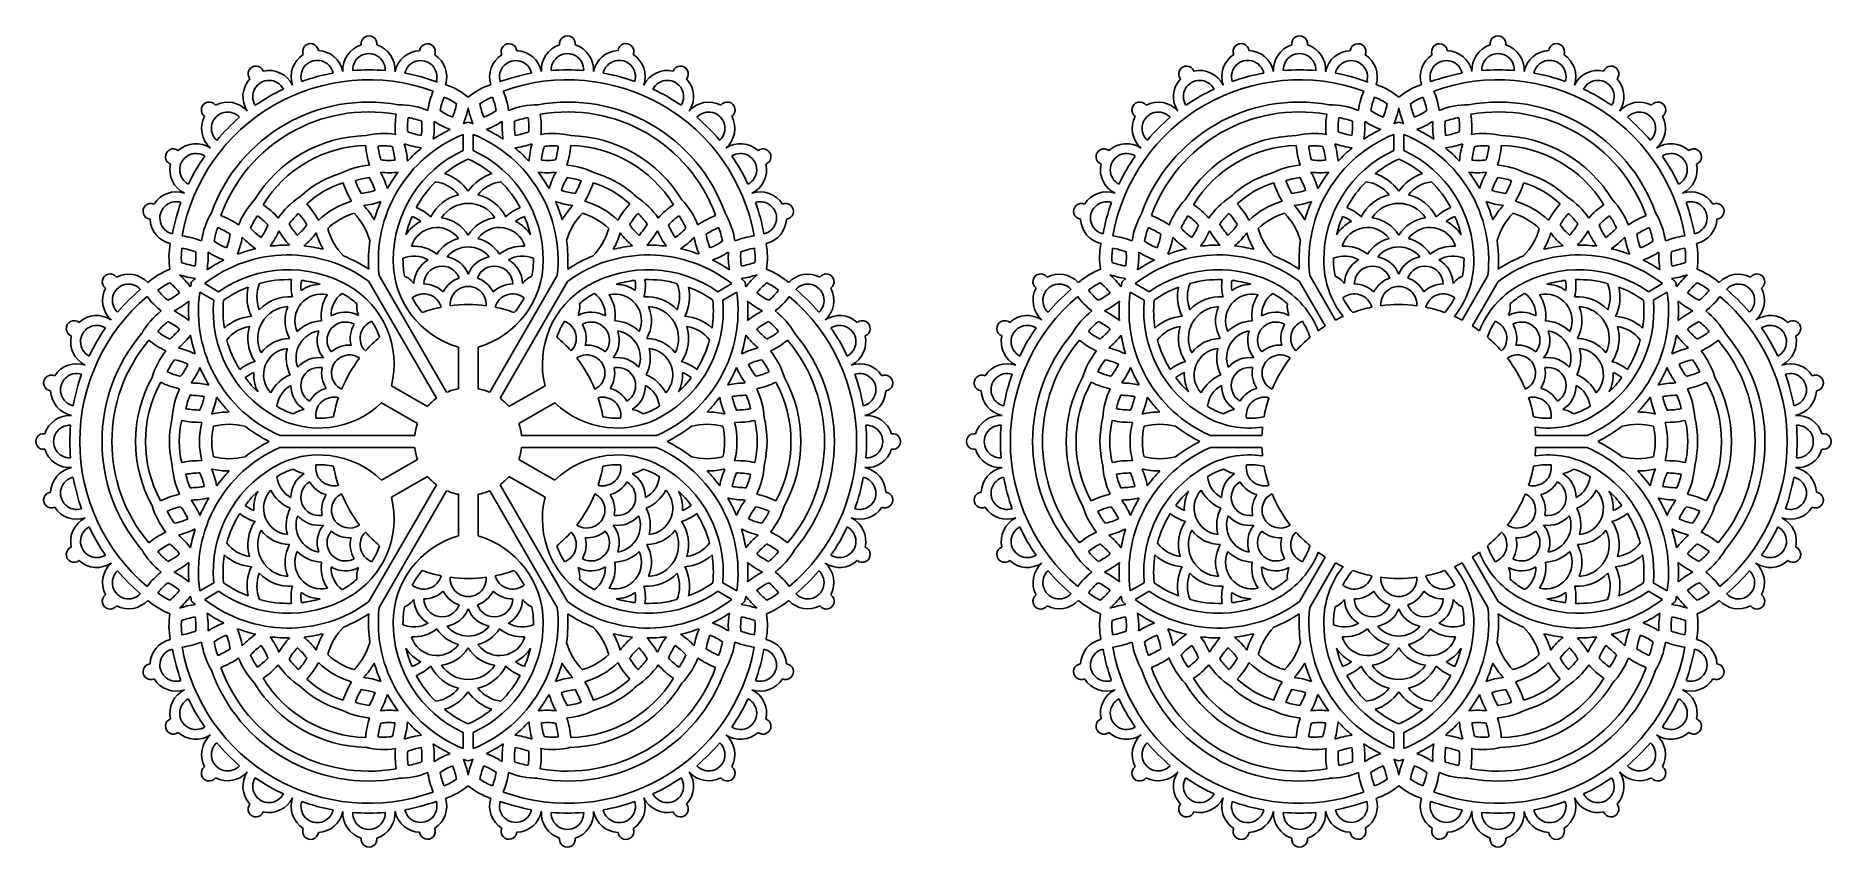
# Model space of a CAD drawing. Extents: x 339 to 703, y 71 to 235.
import ezdxf

# ---------------------------------------------------------------- set-up
doc = ezdxf.new("R2010")
doc.units = 0
doc.layers.get('0').update_dxf_attribs({"linetype": 'CONTINUOUS'})

msp = doc.modelspace()

# ---------------------------------------------------------------- linework, layer by layer
for p, q in [((425.37, 215.47), (425.37, 212.2)), ((427.37, 215.47), (427.37, 212.2)), ((614.15, 215.47), (614.15, 212.2)), ((616.15, 215.47), (616.15, 212.2)), ((408.3, 186.84), (421.99, 163.13)), ((444.43, 186.84), (430.74, 163.13)), ((597.09, 186.84), (602.31, 177.8)), ((633.22, 186.84), (628, 177.8)), ((371.9, 183.45), (374.73, 181.81)), ((372.9, 185.18), (375.73, 183.54)), ((406.22, 185.64), (419.91, 161.93)), ((446.51, 185.64), (432.82, 161.93)), ((479.83, 185.18), (477, 183.54)), ((480.83, 183.45), (478, 181.81)), ((560.68, 183.45), (563.52, 181.81)), ((561.68, 185.18), (564.52, 183.54)), ((595.01, 185.64), (600.23, 176.6)), ((635.29, 185.64), (630.08, 176.6)), ((668.62, 185.18), (665.79, 183.54)), ((669.62, 183.45), (666.79, 181.81)), ((424.37, 163.87), (424.37, 172.3)), ((428.37, 163.87), (428.37, 172.3)), ((418.09, 160.24), (410.78, 164.46)), ((434.64, 160.24), (441.95, 164.46)), ((416.09, 156.78), (408.78, 161)), ((436.64, 156.78), (443.95, 161)), ((388.16, 154.35), (415.54, 154.35)), ((464.57, 154.35), (437.2, 154.35)), ((576.95, 154.35), (587.39, 154.35)), ((653.36, 154.35), (642.92, 154.35)), ((388.16, 151.95), (415.54, 151.95)), ((416.09, 149.53), (408.78, 145.31)), ((436.64, 149.53), (443.95, 145.31)), ((464.57, 151.95), (437.2, 151.95)), ((576.95, 151.95), (587.39, 151.95)), ((653.36, 151.95), (642.92, 151.95)), ((418.09, 146.07), (410.78, 141.85)), ((434.64, 146.07), (441.95, 141.85)), ((406.22, 120.67), (419.91, 144.37)), ((408.3, 119.47), (421.99, 143.17)), ((424.37, 142.44), (424.37, 134.01)), ((428.37, 142.44), (428.37, 134.01)), ((444.43, 119.47), (430.74, 143.17)), ((446.51, 120.67), (432.82, 144.37)), ((595.01, 120.67), (600.23, 129.71)), ((597.09, 119.47), (602.31, 128.51)), ((633.22, 119.47), (628, 128.51)), ((635.29, 120.67), (630.08, 129.71)), ((371.9, 122.86), (374.73, 124.5)), ((480.83, 122.86), (478, 124.5)), ((560.68, 122.86), (563.52, 124.5)), ((669.62, 122.86), (666.79, 124.5)), ((372.9, 121.13), (375.73, 122.77)), ((479.83, 121.13), (477, 122.77)), ((561.68, 121.13), (564.52, 122.77)), ((668.62, 121.13), (665.79, 122.77)), ((425.37, 90.84), (425.37, 94.11)), ((427.37, 90.84), (427.37, 94.11)), ((614.15, 90.84), (614.15, 94.11)), ((616.15, 90.84), (616.15, 94.11))]:
    msp.add_line(p, q)
for centre, radius, start, end in [((394.37, 232.3), 1.6, 6.2897, 203.6482), ((406.23, 228.55), 5.3, 107.2482, 183.6475), ((406.24, 233.85), 1.6, 351.2105, 188.569), ((406.23, 228.55), 5.3, 356.132, 72.5312), ((418.1, 232.26), 1.6, 336.1959, 173.5544), ((434.63, 232.26), 1.6, 6.4785, 203.837), ((446.5, 228.55), 5.3, 107.437, 183.7733), ((446.49, 233.85), 1.6, 351.3993, 188.7578), ((446.5, 228.55), 5.3, 356.3534, 72.72), ((458.36, 232.3), 1.6, 336.3518, 173.7103), ((583.16, 232.3), 1.6, 6.2897, 203.6482), ((595.02, 228.55), 5.3, 107.2482, 183.6475), ((595.03, 233.85), 1.6, 351.2105, 188.569), ((595.02, 228.55), 5.3, 356.132, 72.5312), ((606.89, 232.26), 1.6, 336.1959, 173.5544), ((623.41, 232.26), 1.6, 6.4785, 203.837), ((635.29, 228.55), 5.3, 107.437, 183.7733), ((635.28, 233.85), 1.6, 351.3993, 188.7578), ((635.29, 228.55), 5.3, 356.3534, 72.72), ((647.15, 232.3), 1.6, 336.3518, 173.7103), ((395.74, 227.18), 5.3, 122.3275, 198.7267), ((395.74, 227.18), 3.3, 12.6299, 197.308), ((395.74, 227.18), 5.3, 11.2112, 87.6104), ((406.23, 228.55), 3.3, 357.5506, 182.2288), ((416.72, 227.14), 5.3, 92.2336, 168.6329), ((416.72, 227.14), 3.3, 342.536, 167.2142), ((416.72, 227.14), 5.3, 342.922, 57.5166), ((436.01, 227.14), 5.3, 122.5163, 197.0782), ((436.01, 227.14), 3.3, 12.8187, 197.4968), ((436.01, 227.14), 5.3, 11.4629, 87.7992), ((446.5, 228.55), 3.3, 357.7394, 182.4176), ((456.99, 227.18), 5.3, 92.3896, 168.7888), ((456.99, 227.18), 3.3, 342.692, 167.3701), ((456.99, 227.18), 5.3, 341.2733, 57.6725), ((584.53, 227.18), 5.3, 122.3275, 198.7267), ((584.53, 227.18), 3.3, 12.6299, 197.308), ((584.53, 227.18), 5.3, 11.2112, 87.6104), ((595.02, 228.55), 3.3, 357.5506, 182.2288), ((605.5, 227.14), 5.3, 92.2336, 168.6329), ((605.5, 227.14), 3.3, 342.536, 167.2142), ((605.5, 227.14), 5.3, 342.922, 57.5166), ((624.8, 227.14), 5.3, 122.5163, 197.0782), ((624.8, 227.14), 3.3, 12.8187, 197.4968), ((624.8, 227.14), 5.3, 11.4629, 87.7992), ((635.29, 228.55), 3.3, 357.7394, 182.4176), ((645.78, 227.18), 5.3, 92.3896, 168.7888), ((645.78, 227.18), 3.3, 342.692, 167.3701), ((645.78, 227.18), 5.3, 341.2733, 57.6725), ((406.19, 188.1), 38.45, 70.1415, 169.8585), ((385.96, 223.13), 5.3, 137.3585, 213.7578), ((383.31, 227.72), 1.6, 21.3207, 218.6793), ((385.96, 223.13), 3.3, 27.6609, 212.3391), ((385.96, 223.13), 5.3, 26.2422, 102.6415), ((406.19, 188.1), 40.45, 100.2908, 109.6471), ((406.19, 188.1), 40.45, 85.2591, 94.6159), ((406.19, 188.1), 40.45, 69.8113, 79.5821), ((446.54, 188.1), 40.45, 100.4181, 109.7758), ((446.54, 188.1), 38.45, 10.1415, 109.8585), ((446.54, 188.1), 40.45, 97.5793, 97.5804), ((446.54, 188.1), 40.45, 85.3849, 94.7418), ((446.54, 188.1), 40.45, 82.5466, 82.5474), ((446.54, 188.1), 40.45, 70.3529, 79.7092), ((466.77, 223.13), 5.3, 77.3585, 153.7578), ((466.77, 223.13), 3.3, 327.6609, 152.3391), ((469.42, 227.72), 1.6, 321.3207, 158.6793), ((466.77, 223.13), 5.3, 326.2422, 42.6415), ((594.97, 188.1), 38.45, 70.1415, 169.8585), ((574.75, 223.13), 5.3, 137.3585, 213.7578), ((572.1, 227.72), 1.6, 21.3207, 218.6793), ((574.75, 223.13), 3.3, 27.6609, 212.3391), ((574.75, 223.13), 5.3, 26.2422, 102.6415), ((594.97, 188.1), 40.45, 100.2908, 109.6471), ((594.97, 188.1), 40.45, 85.2591, 94.6159), ((594.97, 188.1), 40.45, 69.8113, 79.5821), ((635.33, 188.1), 40.45, 100.4181, 109.7758), ((635.33, 188.1), 38.45, 10.1415, 109.8585), ((635.33, 188.1), 40.45, 97.5793, 97.5804), ((635.33, 188.1), 40.45, 85.3849, 94.7418), ((635.33, 188.1), 40.45, 82.5466, 82.5474), ((635.33, 188.1), 40.45, 70.3529, 79.7092), ((655.55, 223.13), 5.3, 77.3585, 153.7578), ((655.55, 223.13), 3.3, 327.6609, 152.3391), ((658.2, 227.72), 1.6, 321.3207, 158.6793), ((655.55, 223.13), 5.3, 326.2422, 42.6415), ((406.19, 188.1), 40.45, 115.3218, 124.6782), ((433.72, 218.17), 15.7, 157.1662, 172.0495), ((433.72, 218.17), 13.2, 158.3402, 170.8104), ((416.57, 210.77), 13.2, 55.8491, 68.3193), ((416.57, 210.77), 15.7, 51.412, 70.6043), ((436.16, 210.77), 15.7, 109.3964, 128.588), ((436.16, 210.77), 13.2, 111.6807, 124.1509), ((419.01, 218.17), 13.2, 9.1896, 21.6598), ((419.01, 218.17), 15.7, 7.9505, 22.8338), ((446.54, 188.1), 40.45, 55.3218, 64.6782), ((594.97, 188.1), 40.45, 115.3218, 124.6782), ((622.51, 218.17), 15.7, 157.1662, 172.0495), ((622.51, 218.17), 13.2, 158.3402, 170.8104), ((605.36, 210.77), 13.2, 55.8491, 68.3193), ((605.36, 210.77), 15.7, 51.412, 70.6043), ((624.95, 210.77), 15.7, 109.3964, 128.588), ((624.95, 210.77), 13.2, 111.6807, 124.1509), ((607.8, 218.17), 13.2, 9.1896, 21.6598), ((607.8, 218.17), 15.7, 7.9505, 22.8338), ((635.33, 188.1), 40.45, 55.3218, 64.6782), ((373.82, 220.43), 1.6, 36.3518, 233.7103), ((377.57, 216.69), 5.3, 152.3896, 228.7888), ((406.19, 188.1), 33.93, 79.7543, 160.2457), ((377.57, 216.69), 3.3, 42.692, 227.3701), ((377.57, 216.69), 5.3, 41.2733, 117.6725), ((406.19, 188.1), 40.45, 130.3529, 139.7092), ((406.19, 188.1), 31.93, 79.9391, 160.0609), ((427.25, 216.94), 15.7, 170.4628, 185.3829), ((412.27, 205.79), 15.7, 67.9433, 90.1755), ((427.25, 216.94), 13.2, 171.6736, 184.1437), ((412.27, 205.79), 13.2, 69.1824, 81.6526), ((428.1, 231.21), 13.2, 235.8491, 248.3193), ((410.95, 223.81), 13.2, 338.3402, 350.8104), ((410.95, 223.81), 15.7, 336.8134, 349.0292), ((441.78, 223.81), 15.7, 190.9708, 203.1866), ((441.78, 223.81), 13.2, 189.1896, 201.6598), ((424.63, 231.21), 13.2, 291.6807, 304.1509), ((440.46, 205.79), 15.7, 89.8245, 112.0567), ((440.46, 205.79), 13.2, 98.3474, 110.8176), ((425.48, 216.94), 13.2, 355.8563, 8.3264), ((446.54, 188.1), 33.93, 19.7543, 100.2457), ((446.54, 188.1), 31.93, 19.9391, 100.0609), ((425.48, 216.94), 15.7, 354.6171, 9.5372), ((475.16, 216.69), 5.3, 62.3275, 138.7267), ((475.16, 216.69), 3.3, 312.6299, 137.308), ((446.54, 188.1), 40.45, 40.2908, 49.6471), ((478.91, 220.43), 1.6, 306.2897, 143.6482), ((475.16, 216.69), 5.3, 311.2112, 27.6104), ((562.61, 220.43), 1.6, 36.3518, 233.7103), ((566.36, 216.69), 5.3, 152.3896, 228.7888), ((594.97, 188.1), 33.93, 79.7543, 160.2457), ((566.36, 216.69), 3.3, 42.692, 227.3701), ((566.36, 216.69), 5.3, 41.2733, 117.6725), ((594.97, 188.1), 40.45, 130.3529, 139.7092), ((594.97, 188.1), 31.93, 79.9391, 160.0609), ((616.04, 216.94), 15.7, 170.4628, 185.3829), ((601.06, 205.79), 15.7, 67.9433, 90.1755), ((616.04, 216.94), 13.2, 171.6736, 184.1437), ((601.06, 205.79), 13.2, 69.1824, 81.6526), ((616.89, 231.21), 13.2, 235.8491, 248.3193), ((599.74, 223.81), 13.2, 338.3402, 350.8104), ((599.74, 223.81), 15.7, 336.8134, 349.0292), ((630.57, 223.81), 15.7, 190.9708, 203.1866), ((630.57, 223.81), 13.2, 189.1896, 201.6598), ((613.42, 231.21), 13.2, 291.6807, 304.1509), ((629.25, 205.79), 15.7, 89.8245, 112.0567), ((629.25, 205.79), 13.2, 98.3474, 110.8176), ((614.27, 216.94), 13.2, 355.8563, 8.3264), ((635.33, 188.1), 33.93, 19.7543, 100.2457), ((635.33, 188.1), 31.93, 19.9391, 100.0609), ((614.27, 216.94), 15.7, 354.6171, 9.5372), ((663.95, 216.69), 5.3, 62.3275, 138.7267), ((663.95, 216.69), 3.3, 312.6299, 137.308), ((635.33, 188.1), 40.45, 40.2908, 49.6471), ((667.7, 220.43), 1.6, 306.2897, 143.6482), ((663.95, 216.69), 5.3, 311.2112, 27.6104), ((406.19, 188.1), 27.12, 91.3111, 148.6889), ((409.24, 199.94), 15.7, 81.2766, 103.5088), ((435.75, 189.88), 27.62, 112.088, 186.3214), ((418.78, 228.33), 13.2, 249.1824, 261.6526), ((403.79, 217.17), 13.2, 351.6736, 4.1437), ((403.79, 217.17), 15.7, 350.1467, 3.3167), ((435.75, 189.88), 29.62, 116.1715, 123.8213), ((428.1, 231.21), 15.7, 236.6761, 249.8461), ((435.75, 189.88), 29.62, 108.4738, 110.488), ((416.98, 189.88), 29.62, 69.512, 71.5262), ((416.98, 189.88), 27.62, 353.6786, 67.912), ((424.63, 231.21), 15.7, 290.1539, 303.3239), ((416.98, 189.88), 29.62, 56.1787, 63.8285), ((448.94, 217.17), 15.7, 176.6833, 189.8533), ((448.94, 217.17), 13.2, 175.8563, 188.3264), ((433.96, 228.33), 13.2, 278.3474, 290.8176), ((443.5, 199.94), 15.7, 76.4912, 98.7234), ((446.54, 188.1), 27.12, 31.3111, 88.6889), ((594.97, 188.1), 27.12, 91.3111, 148.6889), ((598.02, 199.94), 15.7, 81.2766, 103.5088), ((624.54, 189.88), 27.62, 112.088, 186.3214), ((607.56, 228.33), 13.2, 249.1824, 261.6526), ((592.58, 217.17), 13.2, 351.6736, 4.1437), ((592.58, 217.17), 15.7, 350.1467, 3.3167), ((624.54, 189.88), 29.62, 116.1715, 123.8213), ((616.89, 231.21), 15.7, 236.6761, 249.8461), ((624.54, 189.88), 29.62, 108.4738, 110.488), ((605.77, 189.88), 29.62, 69.512, 71.5262), ((605.77, 189.88), 27.62, 353.6786, 67.912), ((613.42, 231.21), 15.7, 290.1539, 303.3239), ((605.77, 189.88), 29.62, 56.1787, 63.8285), ((637.72, 217.17), 15.7, 176.6833, 189.8533), ((637.72, 217.17), 13.2, 175.8563, 188.3264), ((622.74, 228.33), 13.2, 278.3474, 290.8176), ((632.28, 199.94), 15.7, 76.4912, 98.7234), ((635.33, 188.1), 27.12, 31.3111, 88.6889), ((366.55, 210.93), 1.6, 51.3993, 248.7578), ((371.14, 208.29), 5.3, 56.3208, 132.72), ((371.14, 208.29), 3.3, 57.7394, 242.4176), ((406.19, 188.1), 25.12, 91.4048, 148.5952), ((421.24, 214.25), 15.7, 183.7875, 198.7162), ((409.24, 199.94), 13.2, 82.5158, 94.9859), ((421.24, 214.25), 13.2, 185.0069, 197.477), ((398.36, 209.07), 13.2, 5.0069, 17.477), ((435.75, 189.88), 24.62, 114.9519, 180), ((398.36, 209.07), 15.7, 3.4801, 16.65), ((418.78, 228.33), 15.7, 250.0095, 263.1794), ((435.75, 189.88), 29.62, 129.5049, 137.1546), ((416.98, 189.88), 24.62, 0, 65.0481), ((433.96, 228.33), 15.7, 276.8206, 289.9905), ((416.98, 189.88), 29.62, 42.8454, 50.4951), ((454.37, 209.07), 15.7, 163.35, 176.5199), ((454.37, 209.07), 13.2, 162.523, 174.9931), ((443.5, 199.94), 13.2, 85.0141, 97.4842), ((431.49, 214.25), 13.2, 342.523, 354.9931), ((431.49, 214.25), 15.7, 341.2838, 356.2125), ((446.54, 188.1), 25.12, 31.4048, 88.5952), ((481.59, 208.29), 5.3, 47.2482, 123.6475), ((481.59, 208.29), 3.3, 297.5506, 122.2288), ((486.18, 210.93), 1.6, 291.2105, 128.569), ((555.33, 210.93), 1.6, 51.3993, 248.7578), ((559.93, 208.29), 5.3, 56.3208, 132.72), ((559.93, 208.29), 3.3, 57.7394, 242.4176), ((594.97, 188.1), 25.12, 91.4048, 148.5952), ((610.03, 214.25), 15.7, 183.7875, 198.7162), ((598.02, 199.94), 13.2, 82.5158, 94.9859), ((610.03, 214.25), 13.2, 185.0069, 197.477), ((587.15, 209.07), 13.2, 5.0069, 17.477), ((624.54, 189.88), 24.62, 114.9519, 180), ((587.15, 209.07), 15.7, 3.4801, 16.65), ((607.56, 228.33), 15.7, 250.0095, 263.1794), ((624.54, 189.88), 29.62, 129.5049, 137.1546), ((605.77, 189.88), 24.62, 0, 65.0481), ((622.74, 228.33), 15.7, 276.8206, 289.9905), ((605.77, 189.88), 29.62, 42.8454, 50.4951), ((643.16, 209.07), 15.7, 163.35, 176.5199), ((643.16, 209.07), 13.2, 162.523, 174.9931), ((632.28, 199.94), 13.2, 85.0141, 97.4842), ((620.28, 214.25), 13.2, 342.523, 354.9931), ((620.28, 214.25), 15.7, 341.2838, 356.2125), ((635.33, 188.1), 25.12, 31.4048, 88.5952), ((670.38, 208.29), 5.3, 47.2482, 123.6475), ((670.38, 208.29), 3.3, 297.5506, 122.2288), ((674.97, 210.93), 1.6, 291.2105, 128.569), ((371.14, 208.29), 5.3, 167.437, 243.8363), ((406.19, 188.1), 40.45, 145.3849, 154.7418), ((407.63, 193.56), 15.7, 94.6099, 116.8421), ((410.37, 223.38), 15.7, 263.3428, 276.5128), ((394.94, 199.93), 15.7, 16.8134, 29.9834), ((410.37, 223.38), 13.2, 262.5158, 274.9859), ((435.75, 189.88), 29.62, 142.8382, 150.488), ((435.75, 189.88), 22.62, 114.5159, 128.8545), ((416.98, 189.88), 22.62, 51.1455, 65.4841), ((442.36, 223.38), 15.7, 263.4872, 276.6572), ((416.98, 189.88), 29.62, 29.512, 37.1618), ((442.36, 223.38), 13.2, 265.0141, 277.4842), ((457.79, 199.93), 15.7, 150.0166, 163.1866), ((445.1, 193.56), 15.7, 63.1579, 85.3901), ((446.54, 188.1), 40.45, 25.2591, 34.6159), ((481.59, 208.29), 5.3, 296.132, 12.5312), ((559.93, 208.29), 5.3, 167.437, 243.8363), ((594.97, 188.1), 40.45, 145.3849, 154.7418), ((596.42, 193.56), 15.7, 94.6099, 116.8421), ((583.73, 199.93), 15.7, 16.8134, 29.9834), ((599.15, 223.38), 15.7, 263.3428, 276.5128), ((599.15, 223.38), 13.2, 262.5158, 274.9859), ((624.54, 189.88), 29.62, 142.8382, 150.488), ((624.54, 189.88), 22.62, 114.5159, 128.8545), ((605.77, 189.88), 22.62, 51.1455, 65.4841), ((631.15, 223.38), 15.7, 263.4872, 276.6572), ((605.77, 189.88), 29.62, 29.512, 37.1618), ((631.15, 223.38), 13.2, 265.0141, 277.4842), ((646.57, 199.93), 15.7, 150.0166, 163.1866), ((633.89, 193.56), 15.7, 63.1579, 85.3901), ((635.33, 188.1), 40.45, 25.2591, 34.6159), ((670.38, 208.29), 5.3, 296.132, 12.5312), ((406.19, 188.1), 20.27, 106.1818, 133.8182), ((406.19, 188.1), 18.27, 106.4787, 133.5213), ((416.01, 210.25), 15.7, 197.1282, 212.0495), ((407.63, 193.56), 13.2, 95.8491, 108.3193), ((416.01, 210.25), 13.2, 198.3402, 210.8104), ((403.33, 216.62), 13.2, 275.8491, 288.3193), ((394.94, 199.93), 13.2, 18.3402, 30.8104), ((435.75, 189.88), 22.62, 135.0448, 151.679), ((418.76, 198.7), 7.23, 38.7081, 82.2001), ((418.76, 198.7), 9.23, 34.5283, 72.3515), ((433.97, 198.7), 9.23, 107.6485, 145.4717), ((433.97, 198.7), 7.23, 97.7999, 141.2919), ((416.98, 189.88), 22.62, 28.321, 44.9552), ((457.79, 199.93), 13.2, 149.1896, 161.6598), ((449.4, 216.62), 13.2, 251.6807, 264.1509), ((445.1, 193.56), 13.2, 71.6807, 84.1509), ((436.72, 210.25), 13.2, 329.1896, 341.6598), ((436.72, 210.25), 15.7, 327.9505, 342.8718), ((446.54, 188.1), 18.27, 46.4787, 73.5213), ((446.54, 188.1), 20.27, 46.1818, 73.8182), ((594.97, 188.1), 20.27, 106.1818, 133.8182), ((594.97, 188.1), 18.27, 106.4787, 133.5213), ((604.8, 210.25), 15.7, 197.1282, 212.0495), ((596.42, 193.56), 13.2, 95.8491, 108.3193), ((604.8, 210.25), 13.2, 198.3402, 210.8104), ((592.11, 216.62), 13.2, 275.8491, 288.3193), ((583.73, 199.93), 13.2, 18.3402, 30.8104), ((624.54, 189.88), 22.62, 135.0448, 151.679), ((607.55, 198.7), 7.23, 38.7081, 82.2001), ((607.55, 198.7), 9.23, 34.5283, 72.3515), ((622.75, 198.7), 9.23, 107.6485, 145.4717), ((622.75, 198.7), 7.23, 97.7999, 141.2919), ((605.77, 189.88), 22.62, 28.321, 44.9552), ((646.57, 199.93), 13.2, 149.1896, 161.6598), ((638.19, 216.62), 13.2, 251.6807, 264.1509), ((633.89, 193.56), 13.2, 71.6807, 84.1509), ((625.5, 210.25), 13.2, 329.1896, 341.6598), ((625.5, 210.25), 15.7, 327.9505, 342.8718), ((635.33, 188.1), 18.27, 46.4787, 73.5213), ((635.33, 188.1), 20.27, 46.1818, 73.8182), ((361.99, 199.86), 1.6, 66.4785, 263.837), ((367.11, 198.5), 5.3, 71.4, 147.7992), ((367.11, 198.5), 3.3, 72.8187, 257.4968), ((406.19, 188.1), 40.45, 160.4181, 169.7758), ((394.41, 191.38), 15.7, 136.4912, 158.7234), ((376.02, 188.14), 15.7, 41.2838, 56.2125), ((400.74, 189.58), 15.7, 123.1579, 145.3901), ((382.1, 190.67), 15.7, 27.9505, 42.8718), ((407.26, 186.24), 16.32, 106.224, 133.776), ((403.33, 216.62), 15.7, 276.6761, 289.8461), ((393.73, 190.25), 15.7, 30.1467, 43.3167), ((435.75, 189.88), 29.62, 156.1715, 163.8213), ((412.78, 192.73), 8.46, 44.9469, 68.7766), ((426.37, 195), 8.46, 103.4157, 154.0005), ((426.37, 195), 6.46, 33.0989, 146.9011), ((426.37, 195), 8.46, 25.9995, 76.5843), ((439.95, 192.73), 8.46, 111.2234, 135.0531), ((449.4, 216.62), 15.7, 250.1539, 263.3239), ((416.98, 189.88), 29.62, 16.1787, 23.8285), ((459, 190.25), 15.7, 136.6833, 149.8533), ((445.47, 186.24), 16.32, 46.224, 73.776), ((470.63, 190.67), 15.7, 137.1282, 152.0495), ((451.99, 189.58), 15.7, 34.6099, 56.8421), ((476.71, 188.14), 15.7, 123.7875, 138.7162), ((458.32, 191.38), 15.7, 21.2766, 43.5088), ((485.62, 198.5), 5.3, 32.2336, 108.6329), ((485.62, 198.5), 3.3, 282.536, 107.2142), ((446.54, 188.1), 40.45, 10.2245, 19.5821), ((490.74, 199.86), 1.6, 276.1959, 113.5544), ((550.78, 199.86), 1.6, 66.4785, 263.837), ((555.9, 198.5), 5.3, 71.4, 147.7992), ((555.9, 198.5), 3.3, 72.8187, 257.4968), ((594.97, 188.1), 40.45, 160.4181, 169.7758), ((583.2, 191.38), 15.7, 136.4912, 158.7234), ((564.8, 188.14), 15.7, 41.2838, 56.2125), ((589.53, 189.58), 15.7, 123.1579, 145.3901), ((570.89, 190.67), 15.7, 27.9505, 42.8718), ((596.05, 186.24), 16.32, 106.224, 133.776), ((592.11, 216.62), 15.7, 276.6761, 289.8461), ((582.51, 190.25), 15.7, 30.1467, 43.3167), ((624.54, 189.88), 29.62, 156.1715, 163.8213), ((601.57, 192.73), 8.46, 44.9469, 68.7766), ((615.15, 195), 8.46, 103.4157, 154.0005), ((615.15, 195), 6.46, 33.0989, 146.9011), ((615.15, 195), 8.46, 25.9995, 76.5843), ((628.74, 192.73), 8.46, 111.2234, 135.0531), ((605.77, 189.88), 29.62, 16.1787, 23.8285), ((638.19, 216.62), 15.7, 250.1539, 263.3239), ((647.79, 190.25), 15.7, 136.6833, 149.8533), ((634.26, 186.24), 16.32, 46.224, 73.776), ((659.42, 190.67), 15.7, 137.1282, 152.0495), ((640.77, 189.58), 15.7, 34.6099, 56.8421), ((665.5, 188.14), 15.7, 123.7875, 138.7162), ((647.11, 191.38), 15.7, 21.2766, 43.5088), ((674.4, 198.5), 5.3, 32.2336, 108.6329), ((674.4, 198.5), 3.3, 282.536, 107.2142), ((635.33, 188.1), 40.45, 10.2245, 19.5821), ((679.53, 199.86), 1.6, 276.1959, 113.5544), ((367.11, 198.5), 5.3, 182.5163, 257.0782), ((387.83, 191.68), 15.7, 149.8245, 172.0567), ((370.68, 184.28), 15.7, 54.6171, 69.5372), ((394.41, 191.38), 13.2, 145.0141, 157.4842), ((376.02, 188.14), 13.2, 42.523, 54.9931), ((373.55, 202.12), 13.2, 325.0141, 337.4842), ((400.74, 189.58), 13.2, 131.6807, 144.1509), ((401.57, 203.75), 13.2, 209.1896, 221.6598), ((382.92, 204.84), 13.2, 311.6807, 324.1509), ((382.1, 190.67), 13.2, 29.1896, 41.6598), ((407.26, 186.24), 13.82, 107.1154, 132.8846), ((393.73, 190.25), 13.2, 16.1431, 44.1872), ((435.75, 189.88), 22.62, 156.7685, 166.6384), ((420.02, 191.17), 7.41, 116.205, 147.9139), ((412.78, 192.73), 6.46, 52.0463, 70.1914), ((420.02, 191.17), 7.41, 31.0598, 82.7424), ((432.71, 191.17), 7.41, 97.2576, 148.9402), ((439.95, 192.73), 6.46, 109.8086, 127.9537), ((432.71, 191.17), 7.41, 32.0861, 63.795), ((416.98, 189.88), 22.62, 13.3616, 23.2315), ((459, 190.25), 13.2, 135.8128, 163.8569), ((445.47, 186.24), 13.82, 47.1154, 72.8846), ((470.63, 190.67), 13.2, 138.3402, 150.8104), ((469.81, 204.84), 13.2, 215.8491, 228.3193), ((451.99, 189.58), 13.2, 35.8491, 48.3193), ((451.16, 203.75), 13.2, 318.3402, 330.8104), ((476.71, 188.14), 13.2, 125.0069, 137.477), ((479.18, 202.12), 13.2, 202.5158, 214.9859), ((458.32, 191.38), 13.2, 22.5158, 34.9859), ((482.05, 184.28), 15.7, 110.4628, 125.3829), ((464.9, 191.68), 15.7, 7.9433, 30.1755), ((485.62, 198.5), 5.3, 282.922, 357.5166), ((555.9, 198.5), 5.3, 182.5163, 257.0782), ((576.62, 191.68), 15.7, 149.8245, 172.0567), ((559.47, 184.28), 15.7, 54.6171, 69.5372), ((583.2, 191.38), 13.2, 145.0141, 157.4842), ((564.8, 188.14), 13.2, 42.523, 54.9931), ((562.34, 202.12), 13.2, 325.0141, 337.4842), ((589.53, 189.58), 13.2, 131.6807, 144.1509), ((590.36, 203.75), 13.2, 209.1896, 221.6598), ((571.71, 204.84), 13.2, 311.6807, 324.1509), ((570.89, 190.67), 13.2, 29.1896, 41.6598), ((596.05, 186.24), 13.82, 107.1154, 132.8846), ((582.51, 190.25), 13.2, 16.1431, 44.1872), ((624.54, 189.88), 22.62, 156.7685, 166.6384), ((608.81, 191.17), 7.41, 116.205, 147.9139), ((601.57, 192.73), 6.46, 52.0463, 70.1914), ((608.81, 191.17), 7.41, 31.0598, 82.7424), ((621.5, 191.17), 7.41, 97.2576, 148.9402), ((628.74, 192.73), 6.46, 109.8086, 127.9537), ((621.5, 191.17), 7.41, 32.0861, 63.795), ((605.77, 189.88), 22.62, 13.3616, 23.2315), ((647.79, 190.25), 13.2, 135.8128, 163.8569), ((634.26, 186.24), 13.82, 47.1154, 72.8846), ((659.42, 190.67), 13.2, 138.3402, 150.8104), ((658.6, 204.84), 13.2, 215.8491, 228.3193), ((640.77, 189.58), 13.2, 35.8491, 48.3193), ((639.95, 203.75), 13.2, 318.3402, 330.8104), ((665.5, 188.14), 13.2, 125.0069, 137.477), ((667.97, 202.12), 13.2, 202.5158, 214.9859), ((647.11, 191.38), 13.2, 22.5158, 34.9859), ((670.83, 184.28), 15.7, 110.4628, 125.3829), ((653.69, 191.68), 15.7, 7.9433, 30.1755), ((674.4, 198.5), 5.3, 282.922, 357.5166), ((381.36, 190.45), 15.7, 169.3964, 188.588), ((366.38, 179.29), 15.7, 67.9505, 82.8338), ((387.83, 191.68), 13.2, 158.3474, 170.8176), ((382.21, 204.71), 13.2, 235.8563, 248.3264), ((370.68, 184.28), 13.2, 55.8563, 68.3264), ((365.06, 197.31), 13.2, 338.3474, 350.8176), ((365.06, 197.31), 15.7, 336.8206, 349.9905), ((391.94, 205.36), 15.7, 223.35, 236.5199), ((391.94, 205.36), 13.2, 222.523, 234.9931), ((373.55, 202.12), 15.7, 323.4872, 336.6572), ((401.57, 203.75), 15.7, 210.0166, 223.1866), ((382.92, 204.84), 15.7, 310.1539, 323.3239), ((410.56, 199.97), 15.7, 196.6833, 209.8533), ((410.56, 199.97), 13.2, 195.8128, 223.8569), ((435.75, 189.88), 29.62, 172.1666, 183.4424), ((420.02, 191.17), 5.41, 36.1874, 162.7599), ((426.37, 187.08), 7.55, 105.2104, 147.1645), ((432.71, 191.17), 5.41, 17.2401, 143.8126), ((426.37, 187.08), 7.55, 32.8355, 74.7896), ((416.98, 189.88), 29.62, 356.5576, 7.8334), ((442.17, 199.97), 13.2, 316.1431, 344.1872), ((442.17, 199.97), 15.7, 330.1467, 343.3167), ((469.81, 204.84), 15.7, 216.6761, 229.8461), ((451.16, 203.75), 15.7, 316.8134, 329.9834), ((479.18, 202.12), 15.7, 203.3428, 216.5128), ((460.79, 205.36), 13.2, 305.0069, 317.477), ((460.79, 205.36), 15.7, 303.4801, 316.65), ((487.67, 197.31), 15.7, 190.0095, 203.1794), ((482.05, 184.28), 13.2, 111.6736, 124.1437), ((487.67, 197.31), 13.2, 189.1824, 201.6526), ((470.52, 204.71), 13.2, 291.6736, 304.1437), ((464.9, 191.68), 13.2, 9.1824, 21.6526), ((486.35, 179.29), 15.7, 97.1662, 112.0495), ((471.37, 190.45), 15.7, 351.412, 10.6043), ((570.15, 190.45), 15.7, 169.3964, 188.588), ((555.17, 179.29), 15.7, 67.9505, 82.8338), ((576.62, 191.68), 13.2, 158.3474, 170.8176), ((571, 204.71), 13.2, 235.8563, 248.3264), ((559.47, 184.28), 13.2, 55.8563, 68.3264), ((553.85, 197.31), 13.2, 338.3474, 350.8176), ((553.85, 197.31), 15.7, 336.8206, 349.9905), ((580.73, 205.36), 15.7, 223.35, 236.5199), ((580.73, 205.36), 13.2, 222.523, 234.9931), ((562.34, 202.12), 15.7, 323.4872, 336.6572), ((590.36, 203.75), 15.7, 210.0166, 223.1866), ((571.71, 204.84), 15.7, 310.1539, 323.3239), ((599.35, 199.97), 15.7, 196.6833, 209.8533), ((599.35, 199.97), 13.2, 195.8128, 223.8569), ((624.54, 189.88), 29.62, 172.1666, 183.4424), ((608.81, 191.17), 5.41, 36.1874, 162.7599), ((615.15, 187.08), 7.55, 105.2104, 147.1645), ((621.5, 191.17), 5.41, 17.2401, 143.8126), ((615.15, 187.08), 7.55, 32.8355, 74.7896), ((605.77, 189.88), 29.62, 356.5576, 7.8334), ((630.96, 199.97), 13.2, 316.1431, 344.1872), ((630.96, 199.97), 15.7, 330.1467, 343.3167), ((658.6, 204.84), 15.7, 216.6761, 229.8461), ((639.95, 203.75), 15.7, 316.8134, 329.9834), ((667.97, 202.12), 15.7, 203.3428, 216.5128), ((649.57, 205.36), 13.2, 305.0069, 317.477), ((649.57, 205.36), 15.7, 303.4801, 316.65), ((676.46, 197.31), 15.7, 190.0095, 203.1794), ((670.83, 184.28), 13.2, 111.6736, 124.1437), ((676.46, 197.31), 13.2, 189.1824, 201.6526), ((659.31, 204.71), 13.2, 291.6736, 304.1437), ((653.69, 191.68), 13.2, 9.1824, 21.6526), ((675.13, 179.29), 15.7, 97.1662, 112.0495), ((660.15, 190.45), 15.7, 351.412, 10.6043), ((381.36, 190.45), 13.2, 171.6807, 184.1509), ((372.89, 201.83), 13.2, 249.1896, 261.6598), ((366.38, 179.29), 13.2, 69.1896, 81.6598), ((357.91, 190.68), 13.2, 351.6807, 4.1509), ((389.87, 163.39), 27.62, 53.6786, 127.912), ((357.91, 190.68), 15.7, 350.1539, 3.3239), ((389.87, 163.39), 29.62, 116.1787, 123.8285), ((382.21, 204.71), 15.7, 236.6833, 249.8533), ((389.87, 163.39), 29.62, 102.8454, 110.4951), ((389.87, 163.39), 29.62, 89.512, 97.1618), ((389.87, 163.39), 29.62, 76.1787, 83.8285), ((389.87, 163.39), 29.62, 56.5576, 67.8334), ((429.43, 189.88), 18.29, 180, 253.9365), ((435.75, 189.88), 22.62, 178.8569, 180), ((429.43, 189.88), 16.29, 180, 191.191), ((415.35, 185.24), 5.55, 58.7597, 113.4776), ((415.35, 185.24), 7.55, 51.7829, 93.737), ((421.05, 185.03), 5.7, 119.6212, 177.8981), ((426.37, 187.08), 5.55, 39.8123, 140.1877), ((421.05, 185.03), 5.7, 21.0492, 79.3261), ((431.69, 185.03), 5.7, 100.6739, 158.9508), ((423.3, 189.88), 18.29, 286.0635, 0), ((437.38, 185.24), 7.55, 86.263, 128.2171), ((437.38, 185.24), 5.55, 66.5224, 121.2403), ((431.69, 185.03), 5.7, 2.1019, 60.3788), ((423.3, 189.88), 16.29, 348.809, 0), ((416.98, 189.88), 22.62, 0, 1.1431), ((462.87, 163.39), 27.62, 52.088, 126.3214), ((462.87, 163.39), 29.62, 112.1666, 123.4424), ((462.87, 163.39), 29.62, 96.1715, 103.8213), ((462.87, 163.39), 29.62, 82.8382, 90.488), ((462.87, 163.39), 29.62, 69.5049, 77.1546), ((470.52, 204.71), 15.7, 290.1467, 303.3167), ((462.87, 163.39), 29.62, 56.1715, 63.8213), ((494.83, 190.68), 15.7, 176.6761, 189.8461), ((494.83, 190.68), 13.2, 175.8491, 188.3193), ((486.35, 179.29), 13.2, 98.3402, 110.8104), ((479.85, 201.83), 13.2, 278.3402, 290.8104), ((471.37, 190.45), 13.2, 355.8491, 8.3193), ((570.15, 190.45), 13.2, 171.6807, 184.1509), ((561.67, 201.83), 13.2, 249.1896, 261.6598), ((555.17, 179.29), 13.2, 69.1896, 81.6598), ((546.69, 190.68), 13.2, 351.6807, 4.1509), ((578.65, 163.39), 27.62, 53.6786, 127.912), ((546.69, 190.68), 15.7, 350.1539, 3.3239), ((578.65, 163.39), 29.62, 116.1787, 123.8285), ((571, 204.71), 15.7, 236.6833, 249.8533), ((578.65, 163.39), 29.62, 102.8454, 110.4951), ((578.65, 163.39), 29.62, 89.512, 97.1618), ((578.65, 163.39), 29.62, 76.1787, 83.8285), ((578.65, 163.39), 29.62, 56.5576, 67.8334), ((618.21, 189.88), 18.29, 180, 218.2875), ((624.54, 189.88), 22.62, 178.8569, 180), ((618.21, 189.88), 16.29, 180, 191.191), ((604.14, 185.24), 5.55, 58.7597, 113.4776), ((604.14, 185.24), 7.55, 51.7829, 93.737), ((609.83, 185.03), 5.7, 119.6212, 177.8981), ((615.15, 187.08), 5.55, 39.8123, 140.1877), ((609.83, 185.03), 5.7, 21.0492, 79.3261), ((620.47, 185.03), 5.7, 100.6739, 158.9508), ((626.17, 185.24), 7.55, 86.263, 128.2171), ((626.17, 185.24), 5.55, 66.5224, 121.2403), ((620.47, 185.03), 5.7, 2.1019, 60.3788), ((612.09, 189.88), 18.29, 321.7125, 0), ((612.09, 189.88), 16.29, 348.809, 0), ((605.77, 189.88), 22.62, 0, 1.1431), ((651.65, 163.39), 27.62, 52.088, 126.3214), ((651.65, 163.39), 29.62, 112.1666, 123.4424), ((651.65, 163.39), 29.62, 96.1715, 103.8213), ((651.65, 163.39), 29.62, 82.8382, 90.488), ((651.65, 163.39), 29.62, 69.5049, 77.1546), ((659.31, 204.71), 15.7, 290.1467, 303.3167), ((651.65, 163.39), 29.62, 56.1715, 63.8213), ((683.61, 190.68), 15.7, 176.6761, 189.8461), ((683.61, 190.68), 13.2, 175.8491, 188.3193), ((675.13, 179.29), 13.2, 98.3402, 110.8104), ((668.63, 201.83), 13.2, 278.3402, 290.8104), ((660.15, 190.45), 13.2, 355.8491, 8.3193), ((353.73, 185.55), 1.6, 36.1959, 233.5544), ((357.47, 181.79), 5.3, 42.922, 117.5166), ((371.57, 173.48), 15.7, 111.412, 130.6043), ((372.89, 201.83), 15.7, 250.9708, 263.1866), ((357.47, 175.13), 15.7, 36.8134, 49.0292), ((389.87, 163.39), 29.62, 129.512, 131.5262), ((389.87, 163.39), 24.62, 60, 125.0481), ((389.87, 163.39), 22.62, 88.321, 104.9552), ((398.89, 184.71), 8.46, 171.2234, 195.0531), ((398.89, 184.71), 6.46, 169.8086, 187.9537), ((389.87, 163.39), 22.62, 73.3616, 83.2315), ((410.98, 181.58), 5.7, 39.9966, 64.426), ((421.05, 185.03), 3.7, 20.1602, 178.7872), ((426.37, 180.95), 5.67, 109.0028, 153.2535), ((431.69, 185.03), 3.7, 1.2128, 159.8398), ((426.37, 180.95), 5.67, 26.7465, 70.9972), ((441.75, 181.58), 5.7, 115.574, 140.0034), ((462.87, 163.39), 24.62, 54.9519, 120), ((462.87, 163.39), 22.62, 96.7685, 106.6384), ((453.85, 184.71), 6.46, 352.0463, 10.1914), ((453.85, 184.71), 8.46, 344.9469, 8.7766), ((462.87, 163.39), 22.62, 75.0448, 91.679), ((479.85, 201.83), 15.7, 276.8134, 289.0292), ((462.87, 163.39), 29.62, 48.4738, 50.488), ((495.26, 175.13), 15.7, 130.9708, 143.1866), ((481.16, 173.48), 15.7, 49.3964, 68.588), ((495.26, 181.79), 5.3, 62.5163, 137.0782), ((499, 185.55), 1.6, 306.4785, 143.837), ((542.51, 185.55), 1.6, 36.1959, 233.5544), ((546.25, 181.79), 5.3, 42.922, 117.5166), ((560.36, 173.48), 15.7, 111.412, 130.6043), ((546.26, 175.13), 15.7, 36.8134, 49.0292), ((561.67, 201.83), 15.7, 250.9708, 263.1866), ((578.65, 163.39), 29.62, 129.512, 131.5262), ((578.65, 163.39), 24.62, 60, 125.0481), ((578.65, 163.39), 22.62, 88.321, 104.9552), ((587.67, 184.71), 8.46, 171.2234, 195.0531), ((587.67, 184.71), 6.46, 169.8086, 187.9537), ((578.65, 163.39), 22.62, 73.3616, 83.2315), ((599.77, 181.58), 5.7, 39.9966, 64.426), ((609.83, 185.03), 3.7, 20.1602, 178.7872), ((615.15, 180.95), 5.67, 109.0028, 153.2535), ((620.47, 185.03), 3.7, 1.2128, 159.8398), ((615.15, 180.95), 5.67, 26.7465, 70.9972), ((630.53, 181.58), 5.7, 115.574, 140.0034), ((651.65, 163.39), 24.62, 54.9519, 120), ((651.65, 163.39), 22.62, 96.7685, 106.6384), ((642.63, 184.71), 6.46, 352.0463, 10.1914), ((642.63, 184.71), 8.46, 344.9469, 8.7766), ((651.65, 163.39), 22.62, 75.0448, 91.679), ((668.63, 201.83), 15.7, 276.8134, 289.0292), ((651.65, 163.39), 29.62, 48.4738, 50.488), ((684.05, 175.13), 15.7, 130.9708, 143.1866), ((669.95, 173.48), 15.7, 49.3964, 68.588), ((684.05, 181.79), 5.3, 62.5163, 137.0782), ((687.79, 185.55), 1.6, 306.4785, 143.837), ((386.01, 153.15), 38.45, 130.1415, 229.8585), ((357.47, 181.79), 5.3, 152.2336, 228.6329), ((357.47, 181.79), 3.3, 42.536, 227.2142), ((386.01, 153.15), 40.45, 130.2245, 139.5821), ((373.74, 192.03), 15.7, 217.1662, 232.0495), ((371.57, 173.48), 13.2, 115.8491, 128.3193), ((373.74, 192.03), 13.2, 218.3402, 230.8104), ((359.64, 193.68), 13.2, 295.8491, 308.3193), ((357.47, 175.13), 13.2, 38.3402, 50.8104), ((399.25, 179.65), 29.62, 168.4738, 170.488), ((399.25, 179.65), 27.62, 172.088, 246.3214), ((389.87, 163.39), 22.62, 111.1455, 125.4841), ((390.72, 182.51), 9.23, 167.6485, 205.4717), ((390.72, 182.51), 7.23, 157.7999, 201.2919), ((390.13, 174.08), 8.46, 85.9995, 136.5843), ((396.61, 177.66), 5.41, 77.2401, 203.8126), ((396.61, 177.66), 7.41, 92.0861, 123.795), ((404.08, 178.74), 7.55, 146.263, 188.2171), ((404.08, 178.74), 5.55, 126.5224, 181.2403), ((389.87, 163.39), 22.62, 60, 61.1431), ((393.03, 168.87), 16.29, 48.809, 60), ((393.03, 168.87), 18.29, 346.0635, 60), ((417.34, 179.44), 3.67, 15.1614, 129.316), ((429.43, 189.88), 16.29, 207.81, 220.378), ((417.34, 179.44), 5.67, 45.6939, 89.9445), ((426.37, 180.95), 3.67, 356.214, 183.786), ((435.39, 179.44), 5.67, 90.0555, 134.3061), ((435.39, 179.44), 3.67, 50.684, 164.8386), ((423.3, 189.88), 16.29, 319.622, 332.19), ((459.7, 168.87), 18.29, 120, 193.9365), ((459.7, 168.87), 16.29, 120, 131.191), ((462.87, 163.39), 22.62, 118.8569, 120), ((448.65, 178.74), 5.55, 358.7597, 53.4776), ((456.12, 177.66), 5.41, 336.1874, 102.7599), ((448.65, 178.74), 7.55, 351.7829, 33.737), ((456.12, 177.66), 7.41, 56.205, 87.9139), ((462.6, 174.08), 8.46, 43.4157, 94.0005), ((453.48, 179.65), 27.62, 293.6786, 7.912), ((462.01, 182.51), 7.23, 338.7081, 22.2001), ((462.01, 182.51), 9.23, 334.5283, 12.3515), ((462.87, 163.39), 22.62, 54.5159, 68.8545), ((453.48, 179.65), 29.62, 9.512, 11.5262), ((495.26, 175.13), 13.2, 129.1896, 141.6598), ((493.09, 193.68), 13.2, 231.6807, 244.1509), ((481.16, 173.48), 13.2, 51.6807, 64.1509), ((478.99, 192.03), 13.2, 309.1896, 321.6598), ((478.99, 192.03), 15.7, 307.9505, 322.8338), ((466.72, 153.15), 38.45, 310.1415, 49.8585), ((495.26, 181.79), 3.3, 312.8187, 137.4968), ((466.72, 153.15), 40.45, 40.4181, 49.7758), ((495.26, 181.79), 5.3, 311.4, 27.7992), ((574.8, 153.15), 38.45, 130.1415, 229.8585), ((546.25, 181.79), 5.3, 152.2336, 228.6329), ((546.25, 181.79), 3.3, 42.536, 227.2142), ((574.8, 153.15), 40.45, 130.2245, 139.5821), ((562.53, 192.03), 15.7, 217.1662, 232.0495), ((560.36, 173.48), 13.2, 115.8491, 128.3193), ((562.53, 192.03), 13.2, 218.3402, 230.8104), ((548.42, 193.68), 13.2, 295.8491, 308.3193), ((546.26, 175.13), 13.2, 38.3402, 50.8104), ((588.04, 179.65), 29.62, 168.4738, 170.488), ((588.04, 179.65), 27.62, 172.088, 246.3214), ((578.65, 163.39), 22.62, 111.1455, 125.4841), ((579.51, 182.51), 9.23, 167.6485, 205.4717), ((579.51, 182.51), 7.23, 157.7999, 201.2919), ((578.92, 174.08), 8.46, 85.9995, 136.5843), ((585.4, 177.66), 5.41, 77.2401, 203.8126), ((585.4, 177.66), 7.41, 92.0861, 123.795), ((592.87, 178.74), 7.55, 146.263, 188.2171), ((592.87, 178.74), 5.55, 126.5224, 181.2403), ((578.65, 163.39), 22.62, 60, 61.1431), ((581.81, 168.87), 16.29, 48.809, 60), ((581.81, 168.87), 18.29, 21.7125, 60), ((606.13, 179.44), 3.67, 15.1614, 129.316), ((618.21, 189.88), 16.29, 207.81, 220.378), ((606.13, 179.44), 5.67, 45.6939, 89.9445), ((615.15, 180.95), 3.67, 356.214, 183.786), ((624.18, 179.44), 5.67, 90.0555, 134.3061), ((624.18, 179.44), 3.67, 50.684, 164.8386), ((612.09, 189.88), 16.29, 319.622, 332.19), ((648.49, 168.87), 18.29, 120, 158.2875), ((648.49, 168.87), 16.29, 120, 131.191), ((651.65, 163.39), 22.62, 118.8569, 120), ((637.43, 178.74), 5.55, 358.7597, 53.4776), ((644.91, 177.66), 5.41, 336.1874, 102.7599), ((637.43, 178.74), 7.55, 351.7829, 33.737), ((644.91, 177.66), 7.41, 56.205, 87.9139), ((651.39, 174.08), 8.46, 43.4157, 94.0005), ((642.27, 179.65), 27.62, 293.6786, 7.912), ((650.8, 182.51), 7.23, 338.7081, 22.2001), ((650.8, 182.51), 9.23, 334.5283, 12.3515), ((651.65, 163.39), 22.62, 54.5159, 68.8545), ((642.27, 179.65), 29.62, 9.512, 11.5262), ((684.05, 175.13), 13.2, 129.1896, 141.6598), ((681.88, 193.68), 13.2, 231.6807, 244.1509), ((669.95, 173.48), 13.2, 51.6807, 64.1509), ((667.78, 192.03), 13.2, 309.1896, 321.6598), ((667.78, 192.03), 15.7, 307.9505, 322.8338), ((655.51, 153.15), 38.45, 310.1415, 49.8585), ((684.05, 181.79), 3.3, 312.8187, 137.4968), ((655.51, 153.15), 40.45, 40.4181, 49.7758), ((684.05, 181.79), 5.3, 311.4, 27.7992), ((351.01, 173.41), 5.3, 56.132, 132.5312), ((373.74, 167.26), 15.7, 127.9433, 150.1755), ((359.64, 193.68), 15.7, 296.6761, 309.8461), ((359.64, 165.62), 15.7, 50.1467, 63.3167), ((399.25, 179.65), 29.62, 176.1715, 183.8213), ((399.25, 179.65), 24.62, 174.9519, 240), ((399.25, 179.65), 22.62, 174.5159, 188.8545), ((383.12, 169.35), 9.23, 94.5283, 132.3515), ((390.13, 174.08), 6.46, 93.0989, 206.9011), ((396.61, 177.66), 7.41, 157.2576, 208.9402), ((401.42, 173.7), 5.7, 62.1019, 120.3788), ((409.44, 180.69), 5.7, 175.574, 200.0034), ((426.37, 153.15), 27.79, 101.3754, 109.6596), ((426.37, 153.15), 27.79, 82.428, 97.572), ((426.37, 153.15), 27.79, 70.3404, 78.6246), ((443.29, 180.69), 5.7, 339.9966, 4.426), ((451.31, 173.7), 5.7, 59.6212, 117.8981), ((456.12, 177.66), 7.41, 331.0598, 22.7424), ((462.6, 174.08), 6.46, 333.0989, 86.9011), ((453.48, 179.65), 24.62, 300, 5.0481), ((469.61, 169.35), 9.23, 47.6485, 85.4717), ((453.48, 179.65), 22.62, 351.1455, 5.4841), ((493.09, 193.68), 15.7, 230.1539, 243.3239), ((453.48, 179.65), 29.62, 356.1787, 3.8285), ((493.09, 165.62), 15.7, 116.6833, 129.8533), ((478.99, 167.26), 15.7, 29.8245, 52.0567), ((501.72, 173.41), 5.3, 47.437, 123.8363), ((539.8, 173.41), 5.3, 56.132, 132.5312), ((562.52, 167.26), 15.7, 127.9433, 150.1755), ((548.42, 193.68), 15.7, 296.6761, 309.8461), ((548.42, 165.62), 15.7, 50.1467, 63.3167), ((588.04, 179.65), 29.62, 176.1715, 183.8213), ((588.04, 179.65), 24.62, 174.9519, 240), ((588.04, 179.65), 22.62, 174.5159, 188.8545), ((571.91, 169.35), 9.23, 94.5283, 132.3515), ((578.92, 174.08), 6.46, 93.0989, 206.9011), ((585.4, 177.66), 7.41, 157.2576, 208.9402), ((590.2, 173.7), 5.7, 62.1019, 120.3788), ((598.23, 180.69), 5.7, 175.574, 200.0034), ((615.15, 153.15), 27.79, 113.9834, 117.5254), ((615.15, 153.15), 27.79, 101.3754, 109.6596), ((615.15, 153.15), 27.79, 82.428, 97.572), ((615.15, 153.15), 27.79, 70.3404, 78.6246), ((615.15, 153.15), 27.79, 62.4746, 66.0166), ((632.08, 180.69), 5.7, 339.9966, 4.426), ((640.1, 173.7), 5.7, 59.6212, 117.8981), ((644.91, 177.66), 7.41, 331.0598, 22.7424), ((651.39, 174.08), 6.46, 333.0989, 86.9011), ((642.27, 179.65), 24.62, 300, 5.0481), ((658.4, 169.35), 9.23, 47.6485, 85.4717), ((642.27, 179.65), 22.62, 351.1455, 5.4841), ((642.27, 179.65), 29.62, 356.1787, 3.8285), ((681.88, 193.68), 15.7, 230.1539, 243.3239), ((681.88, 165.62), 15.7, 116.6833, 129.8533), ((667.78, 167.26), 15.7, 29.8245, 52.0567), ((690.51, 173.41), 5.3, 47.437, 123.8363), ((346.42, 176.07), 1.6, 51.2105, 248.569), ((351.01, 173.41), 3.3, 57.5506, 242.2288), ((386.01, 153.15), 40.45, 145.2591, 154.6159), ((386.01, 153.15), 33.93, 139.7543, 220.2457), ((373.74, 167.26), 13.2, 129.1824, 141.6526), ((371.57, 185.81), 13.2, 231.6736, 244.1437), ((359.64, 165.62), 13.2, 51.6736, 64.1437), ((357.47, 184.17), 13.2, 309.1824, 321.6526), ((383.12, 169.35), 7.23, 98.7081, 142.2001), ((390.13, 174.08), 8.46, 163.4157, 214.0005), ((396.98, 170.12), 5.55, 99.8123, 200.1877), ((396.98, 170.12), 7.55, 92.8355, 134.7896), ((401.42, 173.7), 5.7, 160.6739, 218.9508), ((401.42, 173.7), 3.7, 61.2128, 219.8398), ((408.11, 174.11), 5.67, 150.0555, 194.3061), ((408.11, 174.11), 3.67, 110.684, 224.8386), ((393.03, 168.87), 16.29, 19.622, 32.19), ((459.7, 168.87), 16.29, 147.81, 160.378), ((444.62, 174.11), 3.67, 315.1614, 69.316), ((451.31, 173.7), 3.7, 320.1602, 118.7872), ((444.62, 174.11), 5.67, 345.6939, 29.9445), ((451.31, 173.7), 5.7, 321.0492, 19.3261), ((455.75, 170.12), 7.55, 45.2104, 87.1645), ((455.75, 170.12), 5.55, 339.8123, 80.1877), ((462.6, 174.08), 8.46, 325.9995, 16.5843), ((469.61, 169.35), 7.23, 37.7999, 81.2919), ((493.09, 165.62), 13.2, 115.8563, 128.3264), ((495.26, 184.17), 13.2, 218.3474, 230.8176), ((481.16, 185.81), 13.2, 295.8563, 308.3264), ((478.99, 167.26), 13.2, 38.3474, 50.8176), ((466.72, 153.15), 33.93, 319.7543, 40.2457), ((501.72, 173.41), 3.3, 297.7394, 122.4176), ((466.72, 153.15), 40.45, 25.3849, 34.7418), ((506.31, 176.07), 1.6, 291.3993, 128.7578), ((535.21, 176.07), 1.6, 51.2105, 248.569), ((539.8, 173.41), 3.3, 57.5506, 242.2288), ((574.8, 153.15), 40.45, 145.2591, 154.6159), ((574.8, 153.15), 33.93, 139.7543, 220.2457), ((562.52, 167.26), 13.2, 129.1824, 141.6526), ((560.36, 185.81), 13.2, 231.6736, 244.1437), ((548.42, 165.62), 13.2, 51.6736, 64.1437), ((546.26, 184.17), 13.2, 309.1824, 321.6526), ((571.91, 169.35), 7.23, 98.7081, 142.2001), ((578.92, 174.08), 8.46, 163.4157, 214.0005), ((585.77, 170.12), 5.55, 99.8123, 200.1877), ((585.77, 170.12), 7.55, 92.8355, 134.7896), ((590.2, 173.7), 5.7, 160.6739, 218.9508), ((590.2, 173.7), 3.7, 61.2128, 219.8398), ((596.9, 174.11), 5.67, 150.0555, 194.3061), ((596.9, 174.11), 3.67, 110.684, 224.8386), ((581.81, 168.87), 16.29, 19.622, 32.19), ((615.15, 153.15), 27.79, 122.4746, 126.0166), ((615.15, 153.15), 27.79, 53.9834, 57.5254), ((648.49, 168.87), 16.29, 147.81, 160.378), ((633.41, 174.11), 3.67, 315.1614, 69.316), ((640.1, 173.7), 3.7, 320.1602, 118.7872), ((633.41, 174.11), 5.67, 345.6939, 29.9445), ((640.1, 173.7), 5.7, 321.0492, 19.3261), ((644.53, 170.12), 7.55, 45.2104, 87.1645), ((644.53, 170.12), 5.55, 339.8123, 80.1877), ((651.39, 174.08), 8.46, 325.9995, 16.5843), ((658.4, 169.35), 7.23, 37.7999, 81.2919), ((681.88, 165.62), 13.2, 115.8563, 128.3264), ((684.05, 184.17), 13.2, 218.3474, 230.8176), ((669.95, 185.81), 13.2, 295.8563, 308.3264), ((667.78, 167.26), 13.2, 38.3474, 50.8176), ((655.51, 153.15), 33.93, 319.7543, 40.2457), ((690.51, 173.41), 3.3, 297.7394, 122.4176), ((655.51, 153.15), 40.45, 25.3849, 34.7418), ((695.1, 176.07), 1.6, 291.3993, 128.7578), ((351.01, 173.41), 5.3, 167.2482, 243.6475), ((386.01, 153.15), 31.93, 139.9391, 220.0609), ((371.57, 185.81), 15.7, 230.4628, 245.3829), ((377.28, 161.71), 15.7, 141.2766, 163.5088), ((357.47, 184.17), 15.7, 310.0095, 323.1794), ((363.94, 156.86), 15.7, 63.4801, 76.65), ((399.25, 179.65), 29.62, 189.5049, 197.1546), ((399.25, 179.65), 22.62, 195.0448, 211.679), ((390.27, 166.67), 7.41, 91.0598, 142.7424), ((390.27, 166.67), 5.41, 96.1874, 222.7599), ((396.98, 170.12), 7.55, 165.2104, 207.1645), ((402.3, 167.05), 5.67, 86.7465, 130.9972), ((426.37, 153.15), 27.79, 130.3404, 138.6246), ((426.37, 153.15), 27.79, 41.3754, 49.6596), ((450.43, 167.05), 5.67, 49.0028, 93.2535), ((455.75, 170.12), 7.55, 332.8355, 14.7896), ((462.46, 166.67), 7.41, 37.2576, 88.9402), ((462.46, 166.67), 5.41, 317.2401, 83.8126), ((453.48, 179.65), 22.62, 328.321, 344.9552), ((453.48, 179.65), 29.62, 342.8454, 350.4951), ((488.79, 156.86), 15.7, 103.35, 116.5199), ((495.26, 184.17), 15.7, 216.8206, 229.9905), ((481.16, 185.81), 15.7, 294.6171, 309.5372), ((475.45, 161.71), 15.7, 16.4912, 38.7234), ((466.72, 153.15), 31.93, 319.9391, 40.0609), ((501.72, 173.41), 5.3, 296.3208, 12.72), ((539.8, 173.41), 5.3, 167.2482, 243.6475), ((574.8, 153.15), 31.93, 139.9391, 220.0609), ((560.36, 185.81), 15.7, 230.4628, 245.3829), ((566.07, 161.71), 15.7, 141.2766, 163.5088), ((546.26, 184.17), 15.7, 310.0095, 323.1794), ((552.73, 156.86), 15.7, 63.4801, 76.65), ((588.04, 179.65), 29.62, 189.5049, 197.1546), ((588.04, 179.65), 22.62, 195.0448, 211.679), ((579.05, 166.67), 7.41, 91.0598, 142.7424), ((579.05, 166.67), 5.41, 96.1874, 222.7599), ((585.77, 170.12), 7.55, 165.2104, 207.1645), ((591.08, 167.05), 5.67, 86.7465, 130.9972), ((615.15, 153.15), 27.79, 130.3404, 138.6246), ((615.15, 153.15), 27.79, 41.3754, 49.6596), ((639.22, 167.05), 5.67, 49.0028, 93.2535), ((644.53, 170.12), 7.55, 332.8355, 14.7896), ((651.25, 166.67), 7.41, 37.2576, 88.9402), ((651.25, 166.67), 5.41, 317.2401, 83.8126), ((642.27, 179.65), 22.62, 328.321, 344.9552), ((642.27, 179.65), 29.62, 342.8454, 350.4951), ((677.58, 156.86), 15.7, 103.35, 116.5199), ((684.05, 184.17), 15.7, 216.8206, 229.9905), ((669.95, 185.81), 15.7, 294.6171, 309.5372), ((664.24, 161.71), 15.7, 16.4912, 38.7234), ((655.51, 153.15), 31.93, 319.9391, 40.0609), ((690.51, 173.41), 5.3, 296.3208, 12.72), ((346.95, 163.64), 5.3, 71.2112, 147.6104), ((377.28, 161.71), 13.2, 142.5158, 154.9859), ((363.94, 156.86), 13.2, 65.0069, 77.477), ((357.55, 174.41), 13.2, 322.5158, 334.9859), ((357.55, 174.41), 15.7, 323.3428, 336.5128), ((399.25, 179.65), 29.62, 202.8382, 210.488), ((385.3, 161.18), 8.46, 104.9469, 128.7766), ((396.1, 164.49), 5.7, 81.0492, 139.3261), ((396.1, 164.49), 3.7, 80.1602, 238.7872), ((402.3, 167.05), 5.67, 169.0028, 213.2535), ((402.3, 167.05), 3.67, 56.214, 243.786), ((426.37, 153.15), 27.79, 142.428, 157.572), ((450.43, 167.05), 3.67, 296.214, 123.786), ((426.37, 153.15), 27.79, 22.428, 37.572), ((450.43, 167.05), 5.67, 326.7465, 10.9972), ((456.63, 164.49), 5.7, 40.6739, 98.9508), ((456.63, 164.49), 3.7, 301.2128, 99.8398), ((467.43, 161.18), 8.46, 51.2234, 75.0531), ((453.48, 179.65), 29.62, 329.512, 337.1618), ((495.18, 174.41), 15.7, 203.4872, 216.6572), ((488.79, 156.86), 13.2, 102.523, 114.9931), ((495.18, 174.41), 13.2, 205.0141, 217.4842), ((475.45, 161.71), 13.2, 25.0141, 37.4842), ((505.78, 163.64), 5.3, 32.3896, 108.7888), ((535.73, 163.64), 5.3, 71.2112, 147.6104), ((566.07, 161.71), 13.2, 142.5158, 154.9859), ((552.73, 156.86), 13.2, 65.0069, 77.477), ((546.34, 174.41), 13.2, 322.5158, 334.9859), ((546.34, 174.41), 15.7, 323.3428, 336.5128), ((588.04, 179.65), 29.62, 202.8382, 210.488), ((574.09, 161.18), 8.46, 104.9469, 128.7766), ((584.88, 164.49), 5.7, 81.0492, 139.3261), ((584.88, 164.49), 3.7, 80.1602, 238.7872), ((591.08, 167.05), 5.67, 169.0028, 213.2535), ((591.08, 167.05), 3.67, 56.214, 243.786), ((615.15, 153.15), 27.79, 142.428, 157.572), ((639.22, 167.05), 3.67, 296.214, 123.786), ((615.15, 153.15), 27.79, 22.428, 37.572), ((639.22, 167.05), 5.67, 326.7465, 10.9972), ((645.42, 164.49), 5.7, 40.6739, 98.9508), ((645.42, 164.49), 3.7, 301.2128, 99.8398), ((656.22, 161.18), 8.46, 51.2234, 75.0531), ((642.27, 179.65), 29.62, 329.512, 337.1618), ((683.97, 174.41), 15.7, 203.4872, 216.6572), ((677.58, 156.86), 13.2, 102.523, 114.9931), ((683.97, 174.41), 13.2, 205.0141, 217.4842), ((664.24, 161.71), 13.2, 25.0141, 37.4842), ((694.57, 163.64), 5.3, 32.3896, 108.7888), ((341.83, 165.02), 1.6, 66.2897, 263.6482), ((346.95, 163.64), 3.3, 72.6299, 257.308), ((386.01, 153.15), 40.45, 160.2908, 169.6471), ((386.01, 153.15), 27.12, 151.3111, 208.6889), ((386.01, 153.15), 25.12, 151.3111, 208.5952), ((370.89, 179.26), 15.7, 243.7875, 258.7162), ((370.89, 179.26), 13.2, 245.0069, 257.477), ((370.15, 149.33), 15.7, 76.8134, 89.9834), ((385.3, 161.18), 6.46, 112.0463, 130.1914), ((399.25, 179.65), 22.62, 216.7685, 226.6384), ((390.27, 166.67), 7.41, 176.205, 207.9139), ((393.07, 159.66), 7.55, 111.7829, 153.737), ((393.07, 159.66), 5.55, 118.7597, 173.4776), ((396.1, 164.49), 5.7, 179.6212, 237.8981), ((399.09, 158.48), 5.67, 105.6939, 149.9445), ((453.64, 158.48), 5.67, 30.0555, 74.3061), ((456.63, 164.49), 5.7, 302.1019, 0.3788), ((459.66, 159.66), 5.55, 6.5224, 61.2403), ((459.66, 159.66), 7.55, 26.263, 68.2171), ((462.46, 166.67), 7.41, 332.0861, 3.795), ((453.48, 179.65), 22.62, 313.3616, 323.2315), ((467.43, 161.18), 6.46, 49.8086, 67.9537), ((482.58, 149.33), 15.7, 90.0166, 103.1866), ((481.84, 179.26), 13.2, 282.523, 294.9931), ((481.84, 179.26), 15.7, 281.2838, 296.2125), ((466.72, 153.15), 25.12, 331.4048, 28.5952), ((466.72, 153.15), 27.12, 331.3111, 28.6889), ((505.78, 163.64), 3.3, 282.692, 107.3701), ((466.72, 153.15), 40.45, 10.3529, 19.7092), ((510.9, 165.02), 1.6, 276.3518, 113.7103), ((530.61, 165.02), 1.6, 66.2897, 263.6482), ((535.73, 163.64), 3.3, 72.6299, 257.308), ((574.8, 153.15), 40.45, 160.2908, 169.6471), ((574.8, 153.15), 27.12, 151.3111, 208.6889), ((574.8, 153.15), 25.12, 151.3111, 208.5952), ((559.68, 179.26), 15.7, 243.7875, 258.7162), ((559.68, 179.26), 13.2, 245.0069, 257.477), ((558.93, 149.33), 15.7, 76.8134, 89.9834), ((574.09, 161.18), 6.46, 112.0463, 130.1914), ((588.04, 179.65), 22.62, 216.7685, 226.6384), ((579.05, 166.67), 7.41, 176.205, 207.9139), ((581.86, 159.66), 7.55, 111.7829, 153.737), ((581.86, 159.66), 5.55, 118.7597, 173.4776), ((584.88, 164.49), 5.7, 179.6212, 237.8981), ((587.88, 158.48), 5.67, 105.6939, 149.9445), ((642.43, 158.48), 5.67, 30.0555, 74.3061), ((645.42, 164.49), 5.7, 302.1019, 0.3788), ((648.45, 159.66), 5.55, 6.5224, 61.2403), ((648.45, 159.66), 7.55, 26.263, 68.2171), ((651.25, 166.67), 7.41, 332.0861, 3.795), ((642.27, 179.65), 22.62, 313.3616, 323.2315), ((656.22, 161.18), 6.46, 49.8086, 67.9537), ((671.37, 149.33), 15.7, 90.0166, 103.1866), ((670.62, 179.26), 13.2, 282.523, 294.9931), ((670.62, 179.26), 15.7, 281.2838, 296.2125), ((655.51, 153.15), 25.12, 331.4048, 28.5952), ((655.51, 153.15), 27.12, 331.3111, 28.6889), ((694.57, 163.64), 3.3, 282.692, 107.3701), ((655.51, 153.15), 40.45, 10.3529, 19.7092), ((699.69, 165.02), 1.6, 276.3518, 113.7103), ((346.95, 163.64), 5.3, 182.3275, 258.7267), ((382.01, 157.13), 15.7, 154.6099, 176.8421), ((382.01, 157.13), 13.2, 155.8491, 168.3193), ((370.15, 149.33), 13.2, 78.3402, 90.8104), ((359.88, 164.93), 13.2, 335.8491, 348.3193), ((359.88, 164.93), 15.7, 336.6761, 349.8461), ((399.25, 179.65), 29.62, 216.1715, 223.8213), ((396.09, 174.17), 18.29, 240, 313.9365), ((399.25, 179.65), 22.62, 238.8569, 240), ((399.09, 158.48), 3.67, 75.1614, 189.316), ((426.37, 153.15), 27.79, 161.3754, 169.6596), ((426.37, 153.15), 10.9, 126.3225, 139.424), ((426.37, 153.15), 10.9, 100.576, 113.6775), ((426.37, 153.15), 10.9, 66.3225, 79.424), ((426.37, 153.15), 10.9, 40.576, 53.6775), ((456.64, 174.17), 18.29, 226.0635, 300), ((453.64, 158.48), 3.67, 350.684, 104.8386), ((426.37, 153.15), 27.79, 10.3404, 18.6246), ((453.48, 179.65), 22.62, 300, 301.1431), ((453.48, 179.65), 29.62, 316.1787, 323.8285), ((492.85, 164.93), 15.7, 190.1539, 203.3239), ((482.58, 149.33), 13.2, 89.1896, 101.6598), ((492.85, 164.93), 13.2, 191.6807, 204.1509), ((470.72, 157.13), 13.2, 11.6807, 24.1509), ((470.72, 157.13), 15.7, 3.1579, 25.3901), ((505.78, 163.64), 5.3, 281.2733, 357.6725), ((535.73, 163.64), 5.3, 182.3275, 258.7267), ((570.79, 157.13), 15.7, 154.6099, 176.8421), ((570.79, 157.13), 13.2, 155.8491, 168.3193), ((558.93, 149.33), 13.2, 78.3402, 90.8104), ((548.67, 164.93), 13.2, 335.8491, 348.3193), ((548.67, 164.93), 15.7, 336.6761, 349.8461), ((588.04, 179.65), 29.62, 216.1715, 223.8213), ((588.04, 179.65), 22.62, 238.8569, 240), ((587.88, 158.48), 3.67, 75.1614, 189.316), ((615.15, 153.15), 27.79, 161.3754, 169.6596), ((642.43, 158.48), 3.67, 350.684, 104.8386), ((615.15, 153.15), 27.79, 10.3404, 18.6246), ((642.27, 179.65), 22.62, 300, 301.1431), ((642.27, 179.65), 29.62, 316.1787, 323.8285), ((681.63, 164.93), 15.7, 190.1539, 203.3239), ((671.37, 149.33), 13.2, 89.1896, 101.6598), ((681.63, 164.93), 13.2, 191.6807, 204.1509), ((659.51, 157.13), 13.2, 11.6807, 24.1509), ((659.51, 157.13), 15.7, 3.1579, 25.3901), ((694.57, 163.64), 5.3, 281.2733, 357.6725), ((345.56, 153.15), 5.3, 86.2422, 162.6415), ((386.01, 153.15), 20.27, 166.1818, 193.8182), ((386.01, 153.15), 18.27, 166.4787, 193.5213), ((371.75, 172.74), 15.7, 257.1282, 272.0495), ((371.75, 172.74), 13.2, 258.3402, 270.8104), ((388.16, 153.15), 16.32, 166.224, 193.776), ((377.92, 143.44), 15.7, 90.1467, 103.3167), ((377.92, 143.44), 13.2, 76.1431, 104.1872), ((396.09, 174.17), 16.29, 240, 251.191), ((394.06, 154.05), 5.7, 99.9966, 124.426), ((396.09, 174.17), 16.29, 267.81, 280.378), ((426.37, 153.15), 10.9, 160.576, 173.6775), ((426.37, 153.15), 10.9, 6.3225, 19.424), ((456.64, 174.17), 16.29, 259.622, 272.19), ((458.67, 154.05), 5.7, 55.574, 80.0034), ((456.64, 174.17), 16.29, 288.809, 300), ((474.81, 143.44), 13.2, 75.8128, 103.8569), ((474.81, 143.44), 15.7, 76.6833, 89.8533), ((480.99, 172.74), 15.7, 267.9505, 282.8718), ((464.57, 153.15), 16.32, 346.224, 13.776), ((480.99, 172.74), 13.2, 269.1896, 281.6598), ((466.72, 153.15), 18.27, 346.4787, 13.5213), ((466.72, 153.15), 20.27, 346.1818, 13.8182), ((507.17, 153.15), 5.3, 17.3585, 93.7578), ((534.35, 153.15), 5.3, 86.2422, 162.6415), ((574.8, 153.15), 20.27, 166.1818, 193.8182), ((574.8, 153.15), 18.27, 166.4787, 193.5213), ((560.53, 172.74), 15.7, 257.1282, 272.0495), ((560.53, 172.74), 13.2, 258.3402, 270.8104), ((576.95, 153.15), 16.32, 166.224, 193.776), ((566.71, 143.44), 15.7, 90.1467, 103.3167), ((566.71, 143.44), 13.2, 76.1431, 104.1872), ((584.88, 174.17), 18.29, 240, 278.2875), ((584.88, 174.17), 16.29, 240, 251.191), ((582.84, 154.05), 5.7, 99.9966, 124.426), ((584.88, 174.17), 16.29, 267.81, 280.378), ((645.43, 174.17), 16.29, 259.622, 272.19), ((645.43, 174.17), 18.29, 261.7125, 300), ((647.46, 154.05), 5.7, 55.574, 80.0034), ((645.43, 174.17), 16.29, 288.809, 300), ((663.6, 143.44), 13.2, 75.8128, 103.8569), ((663.6, 143.44), 15.7, 76.6833, 89.8533), ((669.77, 172.74), 15.7, 267.9505, 282.8718), ((653.36, 153.15), 16.32, 346.224, 13.776), ((669.77, 172.74), 13.2, 269.1896, 281.6598), ((655.51, 153.15), 18.27, 346.4787, 13.5213), ((655.51, 153.15), 20.27, 346.1818, 13.8182), ((695.95, 153.15), 5.3, 17.3585, 93.7578), ((340.26, 153.15), 1.6, 81.3207, 278.6793), ((345.56, 153.15), 3.3, 87.6609, 272.3391), ((386.01, 153.15), 40.45, 175.3218, 184.6782), ((388.16, 153.15), 13.82, 167.1154, 192.8846), ((399.25, 179.65), 29.62, 232.1666, 243.4424), ((399.25, 126.66), 29.62, 116.5576, 127.8334), ((453.48, 179.65), 29.62, 296.5576, 307.8334), ((453.48, 126.66), 29.62, 52.1666, 63.4424), ((464.57, 153.15), 13.82, 347.1154, 12.8846), ((507.17, 153.15), 3.3, 267.6609, 92.3391), ((466.72, 153.15), 40.45, 355.3218, 4.6782), ((512.47, 153.15), 1.6, 261.3207, 98.6793), ((529.05, 153.15), 1.6, 81.3207, 278.6793), ((534.35, 153.15), 3.3, 87.6609, 272.3391), ((574.8, 153.15), 40.45, 175.3218, 184.6782), ((576.95, 153.15), 13.82, 167.1154, 192.8846), ((588.04, 179.65), 29.62, 232.1666, 243.4424), ((588.04, 126.66), 29.62, 116.5576, 127.8334), ((615.15, 153.15), 27.79, 173.9834, 177.5254), ((615.15, 153.15), 27.79, 2.4746, 6.0166), ((642.27, 179.65), 29.62, 296.5576, 307.8334), ((642.27, 126.66), 29.62, 52.1666, 63.4424), ((653.36, 153.15), 13.82, 347.1154, 12.8846), ((695.95, 153.15), 3.3, 267.6609, 92.3391), ((655.51, 153.15), 40.45, 355.3218, 4.6782), ((701.26, 153.15), 1.6, 261.3207, 98.6793), ((345.56, 153.15), 5.3, 197.3585, 273.7578), ((399.25, 126.66), 27.62, 113.6786, 187.912), ((377.92, 162.87), 13.2, 255.8128, 283.8569), ((396.09, 132.14), 18.29, 46.0635, 120), ((426.37, 153.15), 10.9, 186.3225, 199.424), ((426.37, 153.15), 10.9, 340.576, 353.6775), ((456.64, 132.14), 18.29, 60, 133.9365), ((453.48, 126.66), 27.62, 352.088, 66.3214), ((474.81, 162.87), 13.2, 256.1431, 284.1872), ((507.17, 153.15), 5.3, 266.2422, 342.6415), ((534.35, 153.15), 5.3, 197.3585, 273.7578), ((588.04, 126.66), 27.62, 113.6786, 187.912), ((566.71, 162.87), 13.2, 255.8128, 283.8569), ((584.88, 132.14), 18.29, 81.7125, 120), ((615.15, 153.15), 27.79, 182.4746, 186.0166), ((615.15, 153.15), 27.79, 353.9834, 357.5254), ((645.43, 132.14), 18.29, 60, 98.2875), ((642.27, 126.66), 27.62, 352.088, 66.3214), ((663.6, 162.87), 13.2, 256.1431, 284.1872), ((695.95, 153.15), 5.3, 266.2422, 342.6415), ((346.95, 142.67), 5.3, 101.2733, 177.6725), ((346.95, 142.67), 3.3, 102.692, 287.3701), ((386.01, 153.15), 40.45, 190.3529, 199.7092), ((382.01, 149.18), 15.7, 183.1579, 205.3901), ((371.75, 133.57), 15.7, 87.9505, 102.8718), ((371.75, 133.57), 13.2, 89.1896, 101.6598), ((382.01, 149.18), 13.2, 191.6807, 204.1509), ((359.88, 141.37), 13.2, 11.6807, 24.1509), ((377.92, 162.87), 15.7, 256.6833, 269.8533), ((359.88, 141.37), 15.7, 10.1539, 23.3239), ((399.25, 126.66), 24.62, 120, 185.0481), ((399.25, 126.66), 29.62, 136.1787, 143.8285), ((399.25, 126.66), 22.62, 120, 121.1431), ((393.07, 146.65), 5.55, 186.5224, 241.2403), ((396.09, 132.14), 16.29, 108.809, 120), ((396.1, 141.82), 5.7, 122.1019, 180.3788), ((394.06, 152.26), 5.7, 235.574, 260.0034), ((399.09, 147.83), 3.67, 170.684, 284.8386), ((396.09, 132.14), 16.29, 79.622, 92.19), ((426.37, 153.15), 27.79, 190.3404, 198.6246), ((426.37, 153.15), 10.9, 220.576, 233.6775), ((426.37, 153.15), 10.9, 306.3225, 319.424), ((453.64, 147.83), 3.67, 255.1614, 9.316), ((426.37, 153.15), 27.79, 341.3754, 349.6596), ((456.64, 132.14), 16.29, 87.81, 100.378), ((458.67, 152.26), 5.7, 279.9966, 304.426), ((456.63, 141.82), 5.7, 359.6212, 57.8981), ((456.64, 132.14), 16.29, 60, 71.191), ((459.66, 146.65), 5.55, 298.7597, 353.4776), ((453.48, 126.66), 22.62, 58.8569, 60), ((453.48, 126.66), 24.62, 354.9519, 60), ((474.81, 162.87), 15.7, 270.1467, 283.3167), ((453.48, 126.66), 29.62, 36.1715, 43.8213), ((492.85, 141.37), 15.7, 156.6761, 169.8461), ((492.85, 141.37), 13.2, 155.8491, 168.3193), ((480.99, 133.57), 15.7, 77.1282, 92.0495), ((480.99, 133.57), 13.2, 78.3402, 90.8104), ((470.72, 149.18), 13.2, 335.8491, 348.3193), ((470.72, 149.18), 15.7, 334.6099, 356.8421), ((505.78, 142.67), 3.3, 252.6299, 77.308), ((466.72, 153.15), 40.45, 340.2908, 349.6471), ((505.78, 142.67), 5.3, 2.3275, 78.7267), ((535.73, 142.67), 5.3, 101.2733, 177.6725), ((535.73, 142.67), 3.3, 102.692, 287.3701), ((574.8, 153.15), 40.45, 190.3529, 199.7092), ((570.79, 149.18), 15.7, 183.1579, 205.3901), ((560.53, 133.57), 15.7, 87.9505, 102.8718), ((560.53, 133.57), 13.2, 89.1896, 101.6598), ((570.79, 149.18), 13.2, 191.6807, 204.1509), ((548.67, 141.37), 13.2, 11.6807, 24.1509), ((566.71, 162.87), 15.7, 256.6833, 269.8533), ((548.67, 141.37), 15.7, 10.1539, 23.3239), ((588.04, 126.66), 24.62, 120, 185.0481), ((588.04, 126.66), 29.62, 136.1787, 143.8285), ((588.04, 126.66), 22.62, 120, 121.1431), ((581.86, 146.65), 5.55, 186.5224, 241.2403), ((584.88, 132.14), 16.29, 108.809, 120), ((584.88, 141.82), 5.7, 122.1019, 180.3788), ((582.84, 152.26), 5.7, 235.574, 260.0034), ((587.88, 147.83), 3.67, 170.684, 284.8386), ((584.88, 132.14), 16.29, 79.622, 92.19), ((615.15, 153.15), 27.79, 190.3404, 198.6246), ((642.43, 147.83), 3.67, 255.1614, 9.316), ((615.15, 153.15), 27.79, 341.3754, 349.6596), ((645.43, 132.14), 16.29, 87.81, 100.378), ((647.46, 152.26), 5.7, 279.9966, 304.426), ((645.42, 141.82), 5.7, 359.6212, 57.8981), ((645.43, 132.14), 16.29, 60, 71.191), ((648.45, 146.65), 5.55, 298.7597, 353.4776), ((642.27, 126.66), 22.62, 58.8569, 60), ((642.27, 126.66), 24.62, 354.9519, 60), ((663.6, 162.87), 15.7, 270.1467, 283.3167), ((642.27, 126.66), 29.62, 36.1715, 43.8213), ((681.63, 141.37), 15.7, 156.6761, 169.8461), ((681.63, 141.37), 13.2, 155.8491, 168.3193), ((669.77, 133.57), 15.7, 77.1282, 92.0495), ((669.77, 133.57), 13.2, 78.3402, 90.8104), ((659.51, 149.18), 13.2, 335.8491, 348.3193), ((659.51, 149.18), 15.7, 334.6099, 356.8421), ((694.57, 142.67), 3.3, 252.6299, 77.308), ((655.51, 153.15), 40.45, 340.2908, 349.6471), ((694.57, 142.67), 5.3, 2.3275, 78.7267), ((341.83, 141.29), 1.6, 96.3518, 293.7103), ((370.89, 127.04), 15.7, 101.2838, 116.2125), ((370.15, 156.98), 13.2, 269.1896, 281.6598), ((399.25, 126.66), 22.62, 133.3616, 143.2315), ((390.27, 139.64), 7.41, 152.0861, 183.795), ((390.27, 139.64), 5.41, 137.2401, 263.8126), ((393.07, 146.65), 7.55, 206.263, 248.2171), ((396.1, 141.82), 3.7, 121.2128, 279.8398), ((399.09, 147.83), 5.67, 210.0555, 254.3061), ((402.3, 139.26), 5.67, 146.7465, 190.9972), ((402.3, 139.26), 3.67, 116.214, 303.786), ((426.37, 153.15), 27.79, 202.428, 217.572), ((426.37, 153.15), 10.9, 246.3225, 259.424), ((426.37, 153.15), 10.9, 280.576, 293.6775), ((426.37, 153.15), 27.79, 322.428, 337.572), ((450.43, 139.26), 3.67, 236.214, 63.786), ((453.64, 147.83), 5.67, 285.6939, 329.9445), ((450.43, 139.26), 5.67, 349.0028, 33.2535), ((456.63, 141.82), 3.7, 260.1602, 58.7872), ((459.66, 146.65), 7.55, 291.7829, 333.737), ((462.46, 139.64), 5.41, 276.1874, 42.7599), ((453.48, 126.66), 22.62, 36.7685, 46.6384), ((462.46, 139.64), 7.41, 356.205, 27.9139), ((482.58, 156.98), 13.2, 258.3402, 270.8104), ((481.84, 127.04), 15.7, 63.7875, 78.7162), ((510.9, 141.29), 1.6, 246.2897, 83.6482), ((530.61, 141.29), 1.6, 96.3518, 293.7103), ((559.68, 127.04), 15.7, 101.2838, 116.2125), ((558.93, 156.98), 13.2, 269.1896, 281.6598), ((588.04, 126.66), 22.62, 133.3616, 143.2315), ((579.05, 139.64), 7.41, 152.0861, 183.795), ((579.05, 139.64), 5.41, 137.2401, 263.8126), ((581.86, 146.65), 7.55, 206.263, 248.2171), ((584.88, 141.82), 3.7, 121.2128, 279.8398), ((587.88, 147.83), 5.67, 210.0555, 254.3061), ((591.08, 139.26), 5.67, 146.7465, 190.9972), ((591.08, 139.26), 3.67, 116.214, 303.786), ((615.15, 153.15), 27.79, 202.428, 217.572), ((639.22, 139.26), 3.67, 236.214, 63.786), ((615.15, 153.15), 27.79, 322.428, 337.572), ((642.43, 147.83), 5.67, 285.6939, 329.9445), ((639.22, 139.26), 5.67, 349.0028, 33.2535), ((645.42, 141.82), 3.7, 260.1602, 58.7872), ((648.45, 146.65), 7.55, 291.7829, 333.737), ((651.25, 139.64), 5.41, 276.1874, 42.7599), ((651.25, 139.64), 7.41, 356.205, 27.9139), ((642.27, 126.66), 22.62, 36.7685, 46.6384), ((671.37, 156.98), 13.2, 258.3402, 270.8104), ((670.62, 127.04), 15.7, 63.7875, 78.7162), ((699.69, 141.29), 1.6, 246.2897, 83.6482), ((346.95, 142.67), 5.3, 212.3896, 288.7888), ((377.28, 144.6), 15.7, 196.4912, 218.7234), ((370.89, 127.04), 13.2, 102.523, 114.9931), ((377.28, 144.6), 13.2, 205.0141, 217.4842), ((357.55, 131.9), 13.2, 25.0141, 37.4842), ((370.15, 156.98), 15.7, 270.0166, 283.1866), ((357.55, 131.9), 15.7, 23.4872, 36.6572), ((399.25, 126.66), 29.62, 149.512, 157.1618), ((399.25, 126.66), 22.62, 148.321, 164.9552), ((385.3, 145.13), 8.46, 231.2234, 255.0531), ((385.3, 145.13), 6.46, 229.8086, 247.9537), ((396.98, 136.19), 7.55, 152.8355, 194.7896), ((393.03, 137.44), 18.29, 300, 13.9365), ((459.7, 137.44), 18.29, 166.0635, 240), ((455.75, 136.19), 7.55, 345.2104, 27.1645), ((467.43, 145.13), 8.46, 284.9469, 308.7766), ((467.43, 145.13), 6.46, 292.0463, 310.1914), ((453.48, 126.66), 22.62, 15.0448, 31.679), ((482.58, 156.98), 15.7, 256.8134, 269.9834), ((453.48, 126.66), 29.62, 22.8382, 30.488), ((495.18, 131.9), 15.7, 143.3428, 156.5128), ((495.18, 131.9), 13.2, 142.5158, 154.9859), ((481.84, 127.04), 13.2, 65.0069, 77.477), ((475.45, 144.6), 13.2, 322.5158, 334.9859), ((475.45, 144.6), 15.7, 321.2766, 343.5088), ((505.78, 142.67), 5.3, 251.2112, 327.6104), ((535.73, 142.67), 5.3, 212.3896, 288.7888), ((566.07, 144.6), 15.7, 196.4912, 218.7234), ((559.68, 127.04), 13.2, 102.523, 114.9931), ((566.07, 144.6), 13.2, 205.0141, 217.4842), ((546.34, 131.9), 13.2, 25.0141, 37.4842), ((558.93, 156.98), 15.7, 270.0166, 283.1866), ((546.34, 131.9), 15.7, 23.4872, 36.6572), ((588.04, 126.66), 29.62, 149.512, 157.1618), ((588.04, 126.66), 22.62, 148.321, 164.9552), ((574.09, 145.13), 8.46, 231.2234, 255.0531), ((574.09, 145.13), 6.46, 229.8086, 247.9537), ((585.77, 136.19), 7.55, 152.8355, 194.7896), ((644.53, 136.19), 7.55, 345.2104, 27.1645), ((656.22, 145.13), 8.46, 284.9469, 308.7766), ((656.22, 145.13), 6.46, 292.0463, 310.1914), ((642.27, 126.66), 22.62, 15.0448, 31.679), ((642.27, 126.66), 29.62, 22.8382, 30.488), ((671.37, 156.98), 15.7, 256.8134, 269.9834), ((683.97, 131.9), 15.7, 143.3428, 156.5128), ((683.97, 131.9), 13.2, 142.5158, 154.9859), ((670.62, 127.04), 13.2, 65.0069, 77.477), ((664.24, 144.6), 13.2, 322.5158, 334.9859), ((664.24, 144.6), 15.7, 321.2766, 343.5088), ((694.57, 142.67), 5.3, 251.2112, 327.6104), ((351.01, 132.9), 5.3, 116.3208, 192.72), ((351.01, 132.9), 3.3, 117.7394, 302.4176), ((386.01, 153.15), 40.45, 205.3849, 214.7418), ((371.57, 120.49), 15.7, 114.6171, 129.5372), ((363.94, 149.45), 13.2, 282.523, 294.9931), ((363.94, 149.45), 15.7, 283.35, 296.5199), ((399.25, 126.66), 29.62, 162.8454, 170.4951), ((390.13, 132.23), 8.46, 145.9995, 196.5843), ((390.13, 132.23), 6.46, 153.0989, 266.9011), ((390.27, 139.64), 7.41, 217.2576, 268.9402), ((396.98, 136.19), 5.55, 159.8123, 260.1877), ((396.1, 141.82), 5.7, 220.6739, 278.9508), ((401.42, 132.61), 5.7, 141.0492, 199.3261), ((401.42, 132.61), 3.7, 140.1602, 298.7872), ((402.3, 139.26), 5.67, 229.0028, 273.2535), ((408.11, 132.2), 3.67, 135.1614, 249.316), ((426.37, 153.15), 27.79, 221.3754, 229.6596), ((426.37, 153.15), 27.79, 310.3404, 318.6246), ((444.62, 132.2), 3.67, 290.684, 44.8386), ((451.31, 132.61), 3.7, 241.2128, 39.8398), ((450.43, 139.26), 5.67, 266.7465, 310.9972), ((456.63, 141.82), 5.7, 261.0492, 319.3261), ((451.31, 132.61), 5.7, 340.6739, 38.9508), ((455.75, 136.19), 5.55, 279.8123, 20.1877), ((462.46, 139.64), 7.41, 271.0598, 322.7424), ((462.6, 132.23), 6.46, 273.0989, 26.9011), ((462.6, 132.23), 8.46, 343.4157, 34.0005), ((488.79, 149.45), 15.7, 243.4801, 256.65), ((453.48, 126.66), 29.62, 9.5049, 17.1546), ((488.79, 149.45), 13.2, 245.0069, 257.477), ((481.16, 120.49), 15.7, 50.4628, 65.3829), ((501.72, 132.9), 3.3, 237.5506, 62.2288), ((466.72, 153.15), 40.45, 325.2591, 334.6159), ((501.72, 132.9), 5.3, 347.2482, 63.6475), ((539.8, 132.9), 5.3, 116.3208, 192.72), ((539.8, 132.9), 3.3, 117.7394, 302.4176), ((574.8, 153.15), 40.45, 205.3849, 214.7418), ((560.36, 120.49), 15.7, 114.6171, 129.5372), ((552.73, 149.45), 13.2, 282.523, 294.9931), ((552.73, 149.45), 15.7, 283.35, 296.5199), ((588.04, 126.66), 29.62, 162.8454, 170.4951), ((578.92, 132.23), 8.46, 145.9995, 196.5843), ((578.92, 132.23), 6.46, 153.0989, 266.9011), ((579.05, 139.64), 7.41, 217.2576, 268.9402), ((585.77, 136.19), 5.55, 159.8123, 260.1877), ((584.88, 141.82), 5.7, 220.6739, 278.9508), ((590.2, 132.61), 5.7, 141.0492, 199.3261), ((590.2, 132.61), 3.7, 140.1602, 298.7872), ((591.08, 139.26), 5.67, 229.0028, 273.2535), ((596.9, 132.2), 3.67, 135.1614, 249.316), ((615.15, 153.15), 27.79, 221.3754, 229.6596), ((615.15, 153.15), 27.79, 310.3404, 318.6246), ((633.41, 132.2), 3.67, 290.684, 44.8386), ((640.1, 132.61), 3.7, 241.2128, 39.8398), ((639.22, 139.26), 5.67, 266.7465, 310.9972), ((645.42, 141.82), 5.7, 261.0492, 319.3261), ((640.1, 132.61), 5.7, 340.6739, 38.9508), ((644.53, 136.19), 5.55, 279.8123, 20.1877), ((651.25, 139.64), 7.41, 271.0598, 322.7424), ((651.39, 132.23), 6.46, 273.0989, 26.9011), ((651.39, 132.23), 8.46, 343.4157, 34.0005), ((677.58, 149.45), 15.7, 243.4801, 256.65), ((642.27, 126.66), 29.62, 9.5049, 17.1546), ((677.58, 149.45), 13.2, 245.0069, 257.477), ((669.95, 120.49), 15.7, 50.4628, 65.3829), ((655.51, 153.15), 40.45, 325.2591, 334.6159), ((690.51, 132.9), 3.3, 237.5506, 62.2288), ((690.51, 132.9), 5.3, 347.2482, 63.6475), ((346.42, 130.24), 1.6, 111.3993, 308.7578), ((373.74, 139.05), 15.7, 209.8245, 232.0567), ((371.57, 120.49), 13.2, 115.8563, 128.3264), ((357.47, 122.14), 13.2, 38.3474, 50.8176), ((357.47, 122.14), 15.7, 36.8206, 49.9905), ((383.12, 136.96), 7.23, 217.7999, 261.2919), ((396.61, 128.65), 7.41, 151.0598, 202.7424), ((408.11, 132.2), 5.67, 165.6939, 209.9445), ((393.03, 137.44), 16.29, 327.81, 340.378), ((429.43, 116.43), 18.29, 106.0635, 180), ((423.3, 116.43), 18.29, 0, 73.9365), ((459.7, 137.44), 16.29, 199.622, 212.19), ((444.62, 132.2), 5.67, 330.0555, 14.3061), ((456.12, 128.65), 7.41, 337.2576, 28.9402), ((469.61, 136.96), 7.23, 278.7081, 322.2001), ((495.26, 122.14), 15.7, 130.0095, 143.1794), ((495.26, 122.14), 13.2, 129.1824, 141.6526), ((481.16, 120.49), 13.2, 51.6736, 64.1437), ((478.99, 139.05), 15.7, 307.9433, 330.1755), ((506.31, 130.24), 1.6, 231.2105, 68.569), ((535.21, 130.24), 1.6, 111.3993, 308.7578), ((562.52, 139.05), 15.7, 209.8245, 232.0567), ((560.36, 120.49), 13.2, 115.8563, 128.3264), ((546.26, 122.14), 13.2, 38.3474, 50.8176), ((546.26, 122.14), 15.7, 36.8206, 49.9905), ((571.91, 136.96), 7.23, 217.7999, 261.2919), ((585.4, 128.65), 7.41, 151.0598, 202.7424), ((596.9, 132.2), 5.67, 165.6939, 209.9445), ((581.81, 137.44), 16.29, 327.81, 340.378), ((648.49, 137.44), 16.29, 199.622, 212.19), ((633.41, 132.2), 5.67, 330.0555, 14.3061), ((644.91, 128.65), 7.41, 337.2576, 28.9402), ((658.4, 136.96), 7.23, 278.7081, 322.2001), ((684.05, 122.14), 15.7, 130.0095, 143.1794), ((684.05, 122.14), 13.2, 129.1824, 141.6526), ((669.95, 120.49), 13.2, 51.6736, 64.1437), ((667.78, 139.05), 15.7, 307.9433, 330.1755), ((695.1, 130.24), 1.6, 231.2105, 68.569), ((351.01, 132.9), 5.3, 227.437, 303.8363), ((357.47, 124.52), 5.3, 131.4, 207.7992), ((373.74, 139.05), 13.2, 218.3474, 230.8176), ((359.64, 140.69), 13.2, 295.8563, 308.3264), ((359.64, 140.69), 15.7, 296.6833, 309.8533), ((399.25, 126.66), 29.62, 176.1787, 183.8285), ((399.25, 126.66), 22.62, 171.1455, 185.4841), ((383.12, 136.96), 9.23, 227.6485, 265.4717), ((390.72, 123.8), 9.23, 154.5283, 192.3515), ((396.61, 128.65), 5.41, 156.1874, 282.7599), ((396.98, 136.19), 7.55, 225.2104, 267.1645), ((404.08, 127.57), 7.55, 171.7829, 213.737), ((401.42, 132.61), 5.7, 239.6212, 297.8981), ((404.08, 127.57), 5.55, 178.7597, 233.4776), ((409.44, 125.62), 5.7, 159.9966, 184.426), ((451.31, 132.61), 5.7, 242.1019, 300.3788), ((443.29, 125.62), 5.7, 355.574, 20.0034), ((448.65, 127.57), 5.55, 306.5224, 1.2403), ((456.12, 128.65), 5.41, 257.2401, 23.8126), ((448.65, 127.57), 7.55, 326.263, 8.2171), ((455.75, 136.19), 7.55, 272.8355, 314.7896), ((469.61, 136.96), 9.23, 274.5283, 312.3515), ((462.01, 123.8), 9.23, 347.6485, 25.4717), ((453.48, 126.66), 22.62, 354.5159, 8.8545), ((493.09, 140.69), 15.7, 230.1467, 243.3167), ((453.48, 126.66), 29.62, 356.1715, 3.8213), ((493.09, 140.69), 13.2, 231.6736, 244.1437), ((478.99, 139.05), 13.2, 309.1824, 321.6526), ((501.72, 132.9), 5.3, 236.132, 312.5312), ((495.26, 124.52), 5.3, 332.2336, 48.6329), ((539.8, 132.9), 5.3, 227.437, 303.8363), ((546.25, 124.52), 5.3, 131.4, 207.7992), ((562.52, 139.05), 13.2, 218.3474, 230.8176), ((548.42, 140.69), 13.2, 295.8563, 308.3264), ((548.42, 140.69), 15.7, 296.6833, 309.8533), ((588.04, 126.66), 29.62, 176.1787, 183.8285), ((588.04, 126.66), 22.62, 171.1455, 185.4841), ((571.91, 136.96), 9.23, 227.6485, 265.4717), ((579.51, 123.8), 9.23, 154.5283, 192.3515), ((585.4, 128.65), 5.41, 156.1874, 282.7599), ((585.77, 136.19), 7.55, 225.2104, 267.1645), ((592.87, 127.57), 7.55, 171.7829, 213.737), ((592.87, 127.57), 5.55, 178.7597, 233.4776), ((590.2, 132.61), 5.7, 239.6212, 297.8981), ((581.81, 137.44), 18.29, 300, 338.2875), ((598.23, 125.62), 5.7, 159.9966, 184.426), ((615.15, 153.15), 27.79, 233.9834, 237.5254), ((618.21, 116.43), 18.29, 141.7125, 180), ((615.15, 153.15), 27.79, 242.4746, 246.0166), ((615.15, 153.15), 27.79, 293.9834, 297.5254), ((612.09, 116.43), 18.29, 0, 38.2875), ((615.15, 153.15), 27.79, 302.4746, 306.0166), ((648.49, 137.44), 18.29, 201.7125, 240), ((640.1, 132.61), 5.7, 242.1019, 300.3788), ((632.08, 125.62), 5.7, 355.574, 20.0034), ((637.43, 127.57), 5.55, 306.5224, 1.2403), ((644.91, 128.65), 5.41, 257.2401, 23.8126), ((637.43, 127.57), 7.55, 326.263, 8.2171), ((644.53, 136.19), 7.55, 272.8355, 314.7896), ((658.4, 136.96), 9.23, 274.5283, 312.3515), ((650.8, 123.8), 9.23, 347.6485, 25.4717), ((642.27, 126.66), 22.62, 354.5159, 8.8545), ((642.27, 126.66), 29.62, 356.1715, 3.8213), ((681.88, 140.69), 15.7, 230.1467, 243.3167), ((681.88, 140.69), 13.2, 231.6736, 244.1437), ((667.78, 139.05), 13.2, 309.1824, 321.6526), ((690.51, 132.9), 5.3, 236.132, 312.5312), ((684.05, 124.52), 5.3, 332.2336, 48.6329), ((357.47, 124.52), 3.3, 132.8187, 317.4968), ((386.01, 153.15), 40.45, 220.4181, 229.7758), ((373.74, 114.28), 15.7, 127.9505, 142.8338), ((373.74, 114.28), 13.2, 129.1896, 141.6598), ((359.64, 112.63), 13.2, 51.6807, 64.1509), ((359.64, 112.63), 15.7, 50.1539, 63.3239), ((389.87, 142.92), 22.62, 234.5159, 248.8545), ((390.72, 123.8), 7.23, 158.7081, 202.2001), ((390.13, 132.23), 8.46, 223.4157, 274.0005), ((393.03, 137.44), 16.29, 300, 311.191), ((429.43, 116.43), 16.29, 139.622, 152.19), ((417.34, 126.87), 3.67, 230.684, 344.8386), ((426.37, 153.15), 27.79, 250.3404, 258.6246), ((426.37, 125.36), 3.67, 176.214, 3.786), ((426.37, 153.15), 27.79, 262.428, 277.572), ((426.37, 153.15), 27.79, 281.3754, 289.6596), ((435.39, 126.87), 3.67, 195.1614, 309.316), ((423.3, 116.43), 16.29, 27.81, 40.378), ((459.7, 137.44), 16.29, 228.809, 240), ((462.6, 132.23), 8.46, 265.9995, 316.5843), ((462.01, 123.8), 7.23, 337.7999, 21.2919), ((462.87, 142.92), 22.62, 291.1455, 305.4841), ((493.09, 112.63), 15.7, 116.6761, 129.8461), ((493.09, 112.63), 13.2, 115.8491, 128.3193), ((478.99, 114.28), 13.2, 38.3402, 50.8104), ((478.99, 114.28), 15.7, 37.1662, 52.0495), ((495.26, 124.52), 3.3, 222.536, 47.2142), ((466.72, 153.15), 40.45, 310.2245, 319.5821), ((546.25, 124.52), 3.3, 132.8187, 317.4968), ((574.8, 153.15), 40.45, 220.4181, 229.7758), ((562.53, 114.28), 15.7, 127.9505, 142.8338), ((562.53, 114.28), 13.2, 129.1896, 141.6598), ((548.42, 112.63), 13.2, 51.6807, 64.1509), ((548.42, 112.63), 15.7, 50.1539, 63.3239), ((578.65, 142.92), 22.62, 234.5159, 248.8545), ((579.51, 123.8), 7.23, 158.7081, 202.2001), ((578.92, 132.23), 8.46, 223.4157, 274.0005), ((581.81, 137.44), 16.29, 300, 311.191), ((618.21, 116.43), 16.29, 139.622, 152.19), ((606.13, 126.87), 3.67, 230.684, 344.8386), ((615.15, 153.15), 27.79, 250.3404, 258.6246), ((615.15, 125.36), 3.67, 176.214, 3.786), ((615.15, 153.15), 27.79, 262.428, 277.572), ((615.15, 153.15), 27.79, 281.3754, 289.6596), ((624.18, 126.87), 3.67, 195.1614, 309.316), ((612.09, 116.43), 16.29, 27.81, 40.378), ((648.49, 137.44), 16.29, 228.809, 240), ((651.39, 132.23), 8.46, 265.9995, 316.5843), ((650.8, 123.8), 7.23, 337.7999, 21.2919), ((651.65, 142.92), 22.62, 291.1455, 305.4841), ((681.88, 112.63), 15.7, 116.6761, 129.8461), ((681.88, 112.63), 13.2, 115.8491, 128.3193), ((667.78, 114.28), 13.2, 38.3402, 50.8104), ((667.78, 114.28), 15.7, 37.1662, 52.0495), ((684.05, 124.52), 3.3, 222.536, 47.2142), ((655.51, 153.15), 40.45, 310.2245, 319.5821), ((353.73, 120.76), 1.6, 126.4785, 323.837), ((357.47, 124.52), 5.3, 242.5163, 317.0782), ((371.57, 132.83), 15.7, 229.3964, 248.588), ((371.57, 132.83), 13.2, 231.6807, 244.1509), ((357.47, 131.18), 13.2, 309.1896, 321.6598), ((357.47, 131.18), 15.7, 310.9708, 323.1866), ((399.25, 126.66), 29.62, 189.512, 191.5262), ((389.87, 142.92), 29.62, 228.4738, 230.488), ((389.87, 142.92), 27.62, 232.088, 306.3214), ((389.87, 142.92), 24.62, 234.9519, 300), ((389.87, 142.92), 22.62, 255.0448, 271.679), ((398.89, 121.6), 8.46, 164.9469, 188.7766), ((398.89, 121.6), 6.46, 172.0463, 190.1914), ((396.61, 128.65), 7.41, 236.205, 267.9139), ((389.87, 142.92), 22.62, 276.7685, 286.6384), ((389.87, 142.92), 22.62, 298.8569, 300), ((410.98, 124.73), 5.7, 295.574, 320.0034), ((421.05, 121.28), 5.7, 182.1019, 240.3788), ((417.34, 126.87), 5.67, 270.0555, 314.3061), ((421.05, 121.28), 3.7, 181.2128, 339.8398), ((426.37, 125.36), 5.67, 206.7465, 250.9972), ((426.37, 125.36), 5.67, 289.0028, 333.2535), ((431.69, 121.28), 3.7, 200.1602, 358.7872), ((435.39, 126.87), 5.67, 225.6939, 269.9445), ((431.69, 121.28), 5.7, 299.6212, 357.8981), ((441.75, 124.73), 5.7, 219.9966, 244.426), ((462.87, 142.92), 27.62, 233.6786, 307.912), ((462.87, 142.92), 24.62, 240, 305.0481), ((462.87, 142.92), 22.62, 240, 241.1431), ((456.12, 128.65), 7.41, 272.0861, 303.795), ((462.87, 142.92), 22.62, 253.3616, 263.2315), ((453.85, 121.6), 6.46, 349.8086, 7.9537), ((453.85, 121.6), 8.46, 351.2234, 15.0531), ((462.87, 142.92), 22.62, 268.321, 284.9552), ((462.87, 142.92), 29.62, 309.512, 311.5262), ((453.48, 126.66), 29.62, 348.4738, 350.488), ((495.26, 131.18), 15.7, 216.8134, 229.0292), ((495.26, 131.18), 13.2, 218.3402, 230.8104), ((481.16, 132.83), 15.7, 291.412, 310.6043), ((481.16, 132.83), 13.2, 295.8491, 308.3193), ((495.26, 124.52), 5.3, 222.922, 297.5166), ((499.01, 120.76), 1.6, 216.1959, 53.5544), ((542.51, 120.76), 1.6, 126.4785, 323.837), ((546.25, 124.52), 5.3, 242.5163, 317.0782), ((560.36, 132.83), 15.7, 229.3964, 248.588), ((560.36, 132.83), 13.2, 231.6807, 244.1509), ((546.26, 131.18), 13.2, 309.1896, 321.6598), ((546.26, 131.18), 15.7, 310.9708, 323.1866), ((588.04, 126.66), 29.62, 189.512, 191.5262), ((578.65, 142.92), 29.62, 228.4738, 230.488), ((578.65, 142.92), 27.62, 232.088, 306.3214), ((578.65, 142.92), 24.62, 234.9519, 300), ((578.65, 142.92), 22.62, 255.0448, 271.679), ((587.67, 121.6), 8.46, 164.9469, 188.7766), ((587.67, 121.6), 6.46, 172.0463, 190.1914), ((585.4, 128.65), 7.41, 236.205, 267.9139), ((578.65, 142.92), 22.62, 276.7685, 286.6384), ((578.65, 142.92), 22.62, 298.8569, 300), ((599.77, 124.73), 5.7, 295.574, 320.0034), ((609.83, 121.28), 5.7, 182.1019, 240.3788), ((606.13, 126.87), 5.67, 270.0555, 314.3061), ((609.83, 121.28), 3.7, 181.2128, 339.8398), ((615.15, 125.36), 5.67, 206.7465, 250.9972), ((615.15, 125.36), 5.67, 289.0028, 333.2535), ((620.47, 121.28), 3.7, 200.1602, 358.7872), ((624.18, 126.87), 5.67, 225.6939, 269.9445), ((620.47, 121.28), 5.7, 299.6212, 357.8981), ((630.53, 124.73), 5.7, 219.9966, 244.426), ((651.65, 142.92), 27.62, 233.6786, 307.912), ((651.65, 142.92), 24.62, 240, 305.0481), ((651.65, 142.92), 22.62, 240, 241.1431), ((644.91, 128.65), 7.41, 272.0861, 303.795), ((651.65, 142.92), 22.62, 253.3616, 263.2315), ((642.63, 121.6), 6.46, 349.8086, 7.9537), ((642.63, 121.6), 8.46, 351.2234, 15.0531), ((651.65, 142.92), 22.62, 268.321, 284.9552), ((651.65, 142.92), 29.62, 309.512, 311.5262), ((642.27, 126.66), 29.62, 348.4738, 350.488), ((684.05, 131.18), 15.7, 216.8134, 229.0292), ((684.05, 131.18), 13.2, 218.3402, 230.8104), ((669.95, 132.83), 15.7, 291.412, 310.6043), ((669.95, 132.83), 13.2, 295.8491, 308.3193), ((684.05, 124.52), 5.3, 222.922, 297.5166), ((687.79, 120.76), 1.6, 216.1959, 53.5544), ((381.36, 115.86), 15.7, 171.412, 190.6043), ((372.89, 104.48), 15.7, 96.8134, 109.0292), ((381.36, 115.86), 13.2, 175.8491, 188.3193), ((372.89, 104.48), 13.2, 98.3402, 110.8104), ((357.91, 115.63), 13.2, 355.8491, 8.3193), ((357.91, 115.63), 15.7, 356.6761, 9.8461), ((389.87, 142.92), 29.62, 236.1715, 243.8213), ((389.87, 142.92), 29.62, 292.1666, 303.4424), ((435.75, 116.43), 29.62, 176.5576, 187.8334), ((435.75, 116.43), 27.62, 173.6786, 247.912), ((429.43, 116.43), 16.29, 168.809, 180), ((421.05, 121.28), 5.7, 280.6739, 338.9508), ((431.69, 121.28), 5.7, 201.0492, 259.3261), ((416.98, 116.43), 27.62, 292.088, 6.3214), ((423.3, 116.43), 16.29, 0, 11.191), ((416.98, 116.43), 29.62, 352.1666, 3.4424), ((462.87, 142.92), 29.62, 236.5576, 247.8334), ((462.87, 142.92), 29.62, 296.1787, 303.8285), ((494.83, 115.63), 15.7, 170.1539, 183.3239), ((494.83, 115.63), 13.2, 171.6807, 184.1509), ((479.85, 104.48), 15.7, 70.9708, 83.1866), ((479.85, 104.48), 13.2, 69.1896, 81.6598), ((471.37, 115.86), 13.2, 351.6807, 4.1509), ((471.37, 115.86), 15.7, 349.3964, 8.588), ((570.15, 115.86), 15.7, 171.412, 190.6043), ((561.67, 104.48), 15.7, 96.8134, 109.0292), ((570.15, 115.86), 13.2, 175.8491, 188.3193), ((561.67, 104.48), 13.2, 98.3402, 110.8104), ((546.69, 115.63), 13.2, 355.8491, 8.3193), ((578.65, 142.92), 29.62, 236.1715, 243.8213), ((546.69, 115.63), 15.7, 356.6761, 9.8461), ((578.65, 142.92), 29.62, 292.1666, 303.4424), ((624.54, 116.43), 29.62, 176.5576, 187.8334), ((624.54, 116.43), 27.62, 173.6786, 247.912), ((618.21, 116.43), 16.29, 168.809, 180), ((609.83, 121.28), 5.7, 280.6739, 338.9508), ((620.47, 121.28), 5.7, 201.0492, 259.3261), ((605.77, 116.43), 27.62, 292.088, 6.3214), ((612.09, 116.43), 16.29, 0, 11.191), ((605.77, 116.43), 29.62, 352.1666, 3.4424), ((651.65, 142.92), 29.62, 236.5576, 247.8334), ((651.65, 142.92), 29.62, 296.1787, 303.8285), ((683.61, 115.63), 15.7, 170.1539, 183.3239), ((683.61, 115.63), 13.2, 171.6807, 184.1509), ((668.63, 104.48), 15.7, 70.9708, 83.1866), ((668.63, 104.48), 13.2, 69.1896, 81.6598), ((660.15, 115.86), 13.2, 351.6807, 4.1509), ((660.15, 115.86), 15.7, 349.3964, 8.588), ((367.11, 107.81), 5.3, 102.922, 177.5166), ((366.38, 127.02), 13.2, 278.3402, 290.8104), ((382.21, 101.6), 15.7, 110.1467, 123.3167), ((382.21, 101.6), 13.2, 111.6736, 124.1437), ((365.06, 108.99), 13.2, 9.1824, 21.6526), ((389.87, 142.92), 29.62, 249.5049, 257.1546), ((365.06, 108.99), 15.7, 10.0095, 23.1794), ((391.94, 100.94), 15.7, 123.4801, 136.65), ((373.55, 104.19), 15.7, 23.3428, 36.5128), ((389.87, 142.92), 29.62, 262.8382, 270.488), ((401.57, 102.55), 15.7, 136.8134, 149.9834), ((389.87, 142.92), 29.62, 276.1715, 283.8213), ((382.92, 101.47), 15.7, 36.6761, 49.8461), ((410.56, 106.34), 15.7, 150.1467, 163.3167), ((410.56, 106.34), 13.2, 136.1431, 164.1872), ((435.75, 116.43), 24.62, 180, 245.0481), ((435.75, 116.43), 22.62, 180, 181.1431), ((415.35, 121.07), 5.55, 246.5224, 301.2403), ((415.35, 121.07), 7.55, 266.263, 308.2171), ((420.02, 115.13), 5.41, 197.2401, 323.8126), ((426.37, 119.23), 7.55, 212.8355, 254.7896), ((426.37, 119.23), 5.55, 219.8123, 320.1877), ((416.98, 116.43), 24.62, 294.9519, 0), ((426.37, 119.23), 7.55, 285.2104, 327.1645), ((432.71, 115.13), 5.41, 216.1874, 342.7599), ((437.38, 121.07), 7.55, 231.7829, 273.737), ((437.38, 121.07), 5.55, 238.7597, 293.4776), ((416.98, 116.43), 22.62, 358.8569, 0), ((442.17, 106.34), 13.2, 15.8128, 43.8569), ((442.17, 106.34), 15.7, 16.6833, 29.8533), ((462.87, 142.92), 29.62, 256.1787, 263.8285), ((469.81, 101.47), 15.7, 130.1539, 143.3239), ((462.87, 142.92), 29.62, 269.512, 277.1618), ((451.16, 102.55), 15.7, 30.0166, 43.1866), ((479.18, 104.19), 15.7, 143.4872, 156.6572), ((462.87, 142.92), 29.62, 282.8454, 290.4951), ((460.79, 100.94), 15.7, 43.35, 56.5199), ((487.67, 108.99), 15.7, 156.8206, 169.9905), ((487.67, 108.99), 13.2, 158.3474, 170.8176), ((470.52, 101.6), 13.2, 55.8563, 68.3264), ((470.52, 101.6), 15.7, 56.6833, 69.8533), ((486.35, 127.02), 13.2, 249.1896, 261.6598), ((485.62, 107.81), 5.3, 2.5163, 77.0782), ((555.9, 107.81), 5.3, 102.922, 177.5166), ((555.17, 127.02), 13.2, 278.3402, 290.8104), ((571, 101.6), 15.7, 110.1467, 123.3167), ((571, 101.6), 13.2, 111.6736, 124.1437), ((553.85, 108.99), 13.2, 9.1824, 21.6526), ((553.85, 108.99), 15.7, 10.0095, 23.1794), ((578.65, 142.92), 29.62, 249.5049, 257.1546), ((580.73, 100.94), 15.7, 123.4801, 136.65), ((578.65, 142.92), 29.62, 262.8382, 270.488), ((562.34, 104.19), 15.7, 23.3428, 36.5128), ((590.36, 102.55), 15.7, 136.8134, 149.9834), ((578.65, 142.92), 29.62, 276.1715, 283.8213), ((571.71, 101.47), 15.7, 36.6761, 49.8461), ((599.35, 106.34), 15.7, 150.1467, 163.3167), ((599.35, 106.34), 13.2, 136.1431, 164.1872), ((624.54, 116.43), 24.62, 180, 245.0481), ((624.54, 116.43), 22.62, 180, 181.1431), ((604.14, 121.07), 5.55, 246.5224, 301.2403), ((604.14, 121.07), 7.55, 266.263, 308.2171), ((608.81, 115.13), 5.41, 197.2401, 323.8126), ((615.15, 119.23), 7.55, 212.8355, 254.7896), ((615.15, 119.23), 5.55, 219.8123, 320.1877), ((605.77, 116.43), 24.62, 294.9519, 0), ((615.15, 119.23), 7.55, 285.2104, 327.1645), ((621.5, 115.13), 5.41, 216.1874, 342.7599), ((626.17, 121.07), 7.55, 231.7829, 273.737), ((626.17, 121.07), 5.55, 238.7597, 293.4776), ((605.77, 116.43), 22.62, 358.8569, 0), ((630.96, 106.34), 13.2, 15.8128, 43.8569), ((651.65, 142.92), 29.62, 256.1787, 263.8285), ((630.96, 106.34), 15.7, 16.6833, 29.8533), ((658.6, 101.47), 15.7, 130.1539, 143.3239), ((651.65, 142.92), 29.62, 269.512, 277.1618), ((639.95, 102.55), 15.7, 30.0166, 43.1866), ((667.97, 104.19), 15.7, 143.4872, 156.6572), ((651.65, 142.92), 29.62, 282.8454, 290.4951), ((649.57, 100.94), 15.7, 43.35, 56.5199), ((676.46, 108.99), 15.7, 156.8206, 169.9905), ((676.46, 108.99), 13.2, 158.3474, 170.8176), ((659.31, 101.6), 13.2, 55.8563, 68.3264), ((659.31, 101.6), 15.7, 56.6833, 69.8533), ((675.13, 127.02), 13.2, 249.1896, 261.6598), ((674.4, 107.81), 5.3, 2.5163, 77.0782), ((367.11, 107.81), 3.3, 102.536, 287.2142), ((406.19, 118.2), 40.45, 190.2245, 199.5821), ((366.38, 127.02), 15.7, 277.1662, 292.0495), ((406.19, 118.2), 38.45, 190.1415, 289.8585), ((387.83, 114.63), 15.7, 187.9433, 210.1755), ((387.83, 114.63), 13.2, 189.1824, 201.6526), ((370.68, 122.03), 13.2, 291.6736, 304.1437), ((391.94, 100.94), 13.2, 125.0069, 137.477), ((394.41, 114.92), 13.2, 202.5158, 214.9859), ((373.55, 104.19), 13.2, 22.5158, 34.9859), ((401.57, 102.55), 13.2, 138.3402, 150.8104), ((382.92, 101.47), 13.2, 35.8491, 48.3193), ((407.26, 120.07), 13.82, 227.1154, 252.8846), ((393.73, 116.06), 13.2, 315.8128, 343.8569), ((420.02, 115.13), 7.41, 212.0861, 243.795), ((435.75, 116.43), 22.62, 193.3616, 203.2315), ((420.02, 115.13), 7.41, 277.2576, 328.9402), ((432.71, 115.13), 7.41, 211.0598, 262.7424), ((446.54, 118.2), 38.45, 250.1415, 349.8585), ((432.71, 115.13), 7.41, 296.205, 327.9139), ((416.98, 116.43), 22.62, 336.7685, 346.6384), ((459, 116.06), 13.2, 196.1431, 224.1872), ((445.47, 120.07), 13.82, 287.1154, 312.8846), ((469.81, 101.47), 13.2, 131.6807, 144.1509), ((451.16, 102.55), 13.2, 29.1896, 41.6598), ((479.18, 104.19), 13.2, 145.0141, 157.4842), ((460.79, 100.94), 13.2, 42.523, 54.9931), ((458.32, 114.92), 13.2, 325.0141, 337.4842), ((482.05, 122.03), 13.2, 235.8563, 248.3264), ((464.9, 114.63), 13.2, 338.3474, 350.8176), ((464.9, 114.63), 15.7, 329.8245, 352.0567), ((486.35, 127.02), 15.7, 247.9505, 262.8338), ((485.62, 107.81), 3.3, 252.8187, 77.4968), ((446.54, 118.2), 40.45, 340.4181, 349.7758), ((555.9, 107.81), 3.3, 102.536, 287.2142), ((594.97, 118.2), 40.45, 190.2245, 199.5821), ((555.17, 127.02), 15.7, 277.1662, 292.0495), ((594.97, 118.2), 38.45, 190.1415, 289.8585), ((576.62, 114.63), 15.7, 187.9433, 210.1755), ((576.62, 114.63), 13.2, 189.1824, 201.6526), ((559.47, 122.03), 13.2, 291.6736, 304.1437), ((580.73, 100.94), 13.2, 125.0069, 137.477), ((583.2, 114.92), 13.2, 202.5158, 214.9859), ((562.34, 104.19), 13.2, 22.5158, 34.9859), ((590.36, 102.55), 13.2, 138.3402, 150.8104), ((571.71, 101.47), 13.2, 35.8491, 48.3193), ((596.05, 120.07), 13.82, 227.1154, 252.8846), ((582.51, 116.06), 13.2, 315.8128, 343.8569), ((624.54, 116.43), 22.62, 193.3616, 203.2315), ((608.81, 115.13), 7.41, 212.0861, 243.795), ((608.81, 115.13), 7.41, 277.2576, 328.9402), ((621.5, 115.13), 7.41, 211.0598, 262.7424), ((635.33, 118.2), 38.45, 250.1415, 349.8585), ((621.5, 115.13), 7.41, 296.205, 327.9139), ((605.77, 116.43), 22.62, 336.7685, 346.6384), ((647.79, 116.06), 13.2, 196.1431, 224.1872), ((634.26, 120.07), 13.82, 287.1154, 312.8846), ((658.6, 101.47), 13.2, 131.6807, 144.1509), ((639.95, 102.55), 13.2, 29.1896, 41.6598), ((667.97, 104.19), 13.2, 145.0141, 157.4842), ((649.57, 100.94), 13.2, 42.523, 54.9931), ((647.11, 114.92), 13.2, 325.0141, 337.4842), ((670.83, 122.03), 13.2, 235.8563, 248.3264), ((653.69, 114.63), 13.2, 338.3474, 350.8176), ((653.69, 114.63), 15.7, 329.8245, 352.0567), ((675.13, 127.02), 15.7, 247.9505, 262.8338), ((674.4, 107.81), 3.3, 252.8187, 77.4968), ((635.33, 118.2), 40.45, 340.4181, 349.7758), ((361.99, 106.44), 1.6, 96.1959, 293.5544), ((406.19, 118.2), 33.93, 199.7543, 280.2457), ((370.68, 122.03), 15.7, 290.4628, 305.3829), ((406.19, 118.2), 31.93, 199.9391, 280.0609), ((394.41, 114.92), 15.7, 201.2766, 223.5088), ((376.02, 118.17), 13.2, 305.0069, 317.477), ((376.02, 118.17), 15.7, 303.7875, 318.7162), ((400.74, 116.73), 15.7, 214.6099, 236.8421), ((400.74, 116.73), 13.2, 215.8491, 228.3193), ((382.1, 115.64), 13.2, 318.3402, 330.8104), ((382.1, 115.64), 15.7, 317.1282, 332.0495), ((407.26, 120.07), 16.32, 226.224, 253.776), ((393.73, 116.06), 15.7, 316.6833, 329.8533), ((435.75, 116.43), 29.62, 196.1787, 203.8285), ((412.78, 113.58), 6.46, 289.8086, 307.9537), ((412.78, 113.58), 8.46, 291.2234, 315.0531), ((435.75, 116.43), 22.62, 208.321, 224.9552), ((426.37, 111.31), 8.46, 205.9995, 256.5843), ((426.37, 111.31), 6.46, 213.0989, 326.9011), ((426.37, 111.31), 8.46, 283.4157, 334.0005), ((416.98, 116.43), 22.62, 315.0448, 331.679), ((439.95, 113.58), 8.46, 224.9469, 248.7766), ((439.95, 113.58), 6.46, 232.0463, 250.1914), ((446.54, 118.2), 33.93, 259.7543, 340.2457), ((446.54, 118.2), 31.93, 259.9391, 340.0609), ((416.98, 116.43), 29.62, 336.1715, 343.8213), ((459, 116.06), 15.7, 210.1467, 223.3167), ((445.47, 120.07), 16.32, 286.224, 313.776), ((470.63, 115.64), 15.7, 207.9505, 222.8718), ((470.63, 115.64), 13.2, 209.1896, 221.6598), ((451.99, 116.73), 15.7, 303.1579, 325.3901), ((451.99, 116.73), 13.2, 311.6807, 324.1509), ((476.71, 118.17), 15.7, 221.2838, 236.2125), ((476.71, 118.17), 13.2, 222.523, 234.9931), ((458.32, 114.92), 15.7, 316.4912, 338.7234), ((482.05, 122.03), 15.7, 234.6171, 249.5372), ((490.74, 106.45), 1.6, 246.4785, 83.837), ((550.78, 106.44), 1.6, 96.1959, 293.5544), ((594.97, 118.2), 33.93, 199.7543, 280.2457), ((559.47, 122.03), 15.7, 290.4628, 305.3829), ((594.97, 118.2), 31.93, 199.9391, 280.0609), ((583.2, 114.92), 15.7, 201.2766, 223.5088), ((564.8, 118.17), 13.2, 305.0069, 317.477), ((564.8, 118.17), 15.7, 303.7875, 318.7162), ((589.53, 116.73), 15.7, 214.6099, 236.8421), ((589.53, 116.73), 13.2, 215.8491, 228.3193), ((570.89, 115.64), 13.2, 318.3402, 330.8104), ((570.89, 115.64), 15.7, 317.1282, 332.0495), ((596.05, 120.07), 16.32, 226.224, 253.776), ((582.51, 116.06), 15.7, 316.6833, 329.8533), ((624.54, 116.43), 29.62, 196.1787, 203.8285), ((601.57, 113.58), 6.46, 289.8086, 307.9537), ((601.57, 113.58), 8.46, 291.2234, 315.0531), ((624.54, 116.43), 22.62, 208.321, 224.9552), ((615.15, 111.31), 8.46, 205.9995, 256.5843), ((615.15, 111.31), 6.46, 213.0989, 326.9011), ((615.15, 111.31), 8.46, 283.4157, 334.0005), ((605.77, 116.43), 22.62, 315.0448, 331.679), ((628.74, 113.58), 8.46, 224.9469, 248.7766), ((628.74, 113.58), 6.46, 232.0463, 250.1914), ((635.33, 118.2), 33.93, 259.7543, 340.2457), ((635.33, 118.2), 31.93, 259.9391, 340.0609), ((605.77, 116.43), 29.62, 336.1715, 343.8213), ((647.79, 116.06), 15.7, 210.1467, 223.3167), ((634.26, 120.07), 16.32, 286.224, 313.776), ((659.42, 115.64), 15.7, 207.9505, 222.8718), ((659.42, 115.64), 13.2, 209.1896, 221.6598), ((640.77, 116.73), 15.7, 303.1579, 325.3901), ((640.77, 116.73), 13.2, 311.6807, 324.1509), ((665.5, 118.17), 15.7, 221.2838, 236.2125), ((665.5, 118.17), 13.2, 222.523, 234.9931), ((647.11, 114.92), 15.7, 316.4912, 338.7234), ((670.83, 122.03), 15.7, 234.6171, 249.5372), ((679.53, 106.45), 1.6, 246.4785, 83.837), ((367.11, 107.81), 5.3, 212.2336, 288.6329), ((371.14, 98.02), 5.3, 116.132, 192.5312), ((406.19, 118.2), 27.12, 211.3111, 268.6889), ((406.19, 118.2), 25.12, 211.4048, 268.5952), ((406.19, 118.2), 20.27, 226.1818, 253.8182), ((406.19, 118.2), 18.27, 226.4787, 253.5213), ((416.01, 96.06), 15.7, 147.9505, 162.8718), ((416.01, 96.06), 13.2, 149.1896, 161.6598), ((403.33, 89.69), 13.2, 71.6807, 84.1509), ((403.33, 89.69), 15.7, 70.1539, 83.3239), ((394.94, 106.38), 13.2, 329.1896, 341.6598), ((418.76, 107.61), 7.23, 277.7999, 321.2919), ((418.76, 107.61), 9.23, 287.6485, 325.4717), ((433.97, 107.61), 9.23, 214.5283, 252.3515), ((433.97, 107.61), 7.23, 218.7081, 262.2001), ((449.4, 89.69), 15.7, 96.6761, 109.8461), ((449.4, 89.69), 13.2, 95.8491, 108.3193), ((457.79, 106.38), 13.2, 198.3402, 210.8104), ((446.54, 118.2), 25.12, 271.4048, 328.5952), ((446.54, 118.2), 27.12, 271.3111, 328.6889), ((436.72, 96.06), 13.2, 18.3402, 30.8104), ((436.72, 96.06), 15.7, 17.1282, 32.0495), ((446.54, 118.2), 18.27, 286.4787, 313.5213), ((446.54, 118.2), 20.27, 286.1818, 313.8182), ((485.62, 107.81), 5.3, 251.4, 327.7992), ((481.59, 98.02), 5.3, 347.437, 63.8363), ((555.9, 107.81), 5.3, 212.2336, 288.6329), ((559.93, 98.02), 5.3, 116.132, 192.5312), ((594.97, 118.2), 27.12, 211.3111, 268.6889), ((594.97, 118.2), 25.12, 211.4048, 268.5952), ((594.97, 118.2), 20.27, 226.1818, 253.8182), ((594.97, 118.2), 18.27, 226.4787, 253.5213), ((604.8, 96.06), 15.7, 147.9505, 162.8718), ((604.8, 96.06), 13.2, 149.1896, 161.6598), ((592.11, 89.69), 13.2, 71.6807, 84.1509), ((592.11, 89.69), 15.7, 70.1539, 83.3239), ((583.73, 106.38), 13.2, 329.1896, 341.6598), ((607.55, 107.61), 7.23, 277.7999, 321.2919), ((607.55, 107.61), 9.23, 287.6485, 325.4717), ((622.75, 107.61), 9.23, 214.5283, 252.3515), ((622.75, 107.61), 7.23, 218.7081, 262.2001), ((638.19, 89.69), 15.7, 96.6761, 109.8461), ((638.19, 89.69), 13.2, 95.8491, 108.3193), ((646.57, 106.38), 13.2, 198.3402, 210.8104), ((635.33, 118.2), 25.12, 271.4048, 328.5952), ((635.33, 118.2), 27.12, 271.3111, 328.6889), ((625.5, 96.06), 13.2, 18.3402, 30.8104), ((625.5, 96.06), 15.7, 17.1282, 32.0495), ((635.33, 118.2), 18.27, 286.4787, 313.5213), ((635.33, 118.2), 20.27, 286.1818, 313.8182), ((674.4, 107.81), 5.3, 251.4, 327.7992), ((670.38, 98.02), 5.3, 347.437, 63.8363), ((371.14, 98.02), 3.3, 117.5506, 302.2288), ((406.19, 118.2), 40.45, 205.2591, 214.6159), ((407.63, 112.75), 15.7, 243.1579, 265.3901), ((407.63, 112.75), 13.2, 251.6807, 264.1509), ((394.94, 106.38), 15.7, 330.0166, 343.1866), ((410.37, 82.93), 15.7, 83.4872, 96.6572), ((435.75, 116.43), 29.62, 209.512, 217.1618), ((435.75, 116.43), 22.62, 231.1455, 245.4841), ((416.98, 116.43), 22.62, 294.5159, 308.8545), ((416.98, 116.43), 29.62, 322.8382, 330.488), ((442.36, 82.93), 15.7, 83.3428, 96.5128), ((457.79, 106.38), 15.7, 196.8134, 209.9834), ((445.1, 112.75), 15.7, 274.6099, 296.8421), ((445.1, 112.75), 13.2, 275.8491, 288.3193), ((481.59, 98.02), 3.3, 237.7394, 62.4176), ((446.54, 118.2), 40.45, 325.3849, 334.7418), ((559.93, 98.02), 3.3, 117.5506, 302.2288), ((594.97, 118.2), 40.45, 205.2591, 214.6159), ((596.42, 112.75), 15.7, 243.1579, 265.3901), ((596.42, 112.75), 13.2, 251.6807, 264.1509), ((583.73, 106.38), 15.7, 330.0166, 343.1866), ((599.15, 82.93), 15.7, 83.4872, 96.6572), ((624.54, 116.43), 29.62, 209.512, 217.1618), ((624.54, 116.43), 22.62, 231.1455, 245.4841), ((605.77, 116.43), 22.62, 294.5159, 308.8545), ((605.77, 116.43), 29.62, 322.8382, 330.488), ((631.15, 82.93), 15.7, 83.3428, 96.5128), ((646.57, 106.38), 15.7, 196.8134, 209.9834), ((633.89, 112.75), 15.7, 274.6099, 296.8421), ((633.89, 112.75), 13.2, 275.8491, 288.3193), ((670.38, 98.02), 3.3, 237.7394, 62.4176), ((635.33, 118.2), 40.45, 325.3849, 334.7418), ((366.55, 95.38), 1.6, 111.2105, 308.569), ((421.24, 92.06), 15.7, 161.2838, 176.2125), ((421.24, 92.06), 13.2, 162.523, 174.9931), ((410.37, 82.93), 13.2, 85.0141, 97.4842), ((398.36, 97.24), 13.2, 342.523, 354.9931), ((398.36, 97.24), 15.7, 343.35, 356.5199), ((435.75, 116.43), 29.62, 222.8454, 230.4951), ((416.98, 116.43), 29.62, 309.5049, 317.1546), ((454.37, 97.24), 15.7, 183.4801, 196.65), ((442.36, 82.93), 13.2, 82.5158, 94.9859), ((454.37, 97.24), 13.2, 185.0069, 197.477), ((431.49, 92.06), 13.2, 5.0069, 17.477), ((431.49, 92.06), 15.7, 3.7875, 18.7162), ((486.18, 95.38), 1.6, 231.3993, 68.7578), ((555.33, 95.38), 1.6, 111.2105, 308.569), ((610.03, 92.06), 15.7, 161.2838, 176.2125), ((610.03, 92.06), 13.2, 162.523, 174.9931), ((599.15, 82.93), 13.2, 85.0141, 97.4842), ((587.15, 97.24), 13.2, 342.523, 354.9931), ((587.15, 97.24), 15.7, 343.35, 356.5199), ((624.54, 116.43), 29.62, 222.8454, 230.4951), ((605.77, 116.43), 29.62, 309.5049, 317.1546), ((643.16, 97.24), 15.7, 183.4801, 196.65), ((631.15, 82.93), 13.2, 82.5158, 94.9859), ((643.16, 97.24), 13.2, 185.0069, 197.477), ((620.28, 92.06), 13.2, 5.0069, 17.477), ((620.28, 92.06), 15.7, 3.7875, 18.7162), ((674.97, 95.38), 1.6, 231.3993, 68.7578), ((371.14, 98.02), 5.3, 227.2482, 303.6475), ((377.57, 89.62), 5.3, 131.2112, 207.6104), ((377.57, 89.62), 3.3, 132.6299, 317.308), ((406.19, 118.2), 40.45, 220.2908, 229.6471), ((409.24, 106.37), 15.7, 256.4912, 278.7234), ((409.24, 106.37), 13.2, 265.0141, 277.4842), ((418.78, 77.98), 15.7, 96.8206, 109.9905), ((435.75, 116.43), 29.62, 236.1787, 243.8285), ((403.79, 89.13), 15.7, 356.6833, 9.8533), ((416.98, 116.43), 29.62, 296.1715, 303.8213), ((448.94, 89.13), 15.7, 170.1467, 183.3167), ((433.96, 77.98), 15.7, 70.0095, 83.1794), ((443.5, 106.37), 15.7, 261.2766, 283.5088), ((443.5, 106.37), 13.2, 262.5158, 274.9859), ((475.16, 89.62), 3.3, 222.692, 47.3701), ((446.54, 118.2), 40.45, 310.3529, 319.7092), ((481.59, 98.02), 5.3, 236.3208, 312.72), ((475.16, 89.62), 5.3, 332.3896, 48.7888), ((559.93, 98.02), 5.3, 227.2482, 303.6475), ((566.36, 89.62), 5.3, 131.2112, 207.6104), ((566.36, 89.62), 3.3, 132.6299, 317.308), ((594.97, 118.2), 40.45, 220.2908, 229.6471), ((598.02, 106.37), 15.7, 256.4912, 278.7234), ((598.02, 106.37), 13.2, 265.0141, 277.4842), ((607.56, 77.98), 15.7, 96.8206, 109.9905), ((592.58, 89.13), 15.7, 356.6833, 9.8533), ((624.54, 116.43), 29.62, 236.1787, 243.8285), ((605.77, 116.43), 29.62, 296.1715, 303.8213), ((637.72, 89.13), 15.7, 170.1467, 183.3167), ((622.74, 77.98), 15.7, 70.0095, 83.1794), ((632.28, 106.37), 15.7, 261.2766, 283.5088), ((632.28, 106.37), 13.2, 262.5158, 274.9859), ((663.95, 89.62), 3.3, 222.692, 47.3701), ((635.33, 118.2), 40.45, 310.3529, 319.7092), ((670.38, 98.02), 5.3, 236.3208, 312.72), ((663.95, 89.62), 5.3, 332.3896, 48.7888), ((427.25, 89.37), 15.7, 174.6171, 189.5372), ((427.25, 89.37), 13.2, 175.8563, 188.3264), ((418.78, 77.98), 13.2, 98.3474, 110.8176), ((412.27, 100.52), 13.2, 278.3474, 290.8176), ((403.79, 89.13), 13.2, 355.8563, 8.3264), ((428.1, 75.1), 15.7, 110.1539, 123.3239), ((435.75, 116.43), 29.62, 249.512, 251.5262), ((410.95, 82.5), 15.7, 10.9708, 23.1866), ((416.98, 116.43), 29.62, 288.4738, 290.488), ((441.78, 82.5), 15.7, 156.8134, 169.0292), ((424.63, 75.1), 15.7, 56.6761, 69.8461), ((448.94, 89.13), 13.2, 171.6736, 184.1437), ((440.46, 100.52), 13.2, 249.1824, 261.6526), ((433.96, 77.98), 13.2, 69.1824, 81.6526), ((425.48, 89.37), 13.2, 351.6736, 4.1437), ((425.48, 89.37), 15.7, 350.4628, 5.3829), ((616.04, 89.37), 15.7, 174.6171, 189.5372), ((616.04, 89.37), 13.2, 175.8563, 188.3264), ((607.56, 77.98), 13.2, 98.3474, 110.8176), ((601.06, 100.52), 13.2, 278.3474, 290.8176), ((592.58, 89.13), 13.2, 355.8563, 8.3264), ((616.89, 75.1), 15.7, 110.1539, 123.3239), ((599.74, 82.5), 15.7, 10.9708, 23.1866), ((624.54, 116.43), 29.62, 249.512, 251.5262), ((630.57, 82.5), 15.7, 156.8134, 169.0292), ((605.77, 116.43), 29.62, 288.4738, 290.488), ((613.42, 75.1), 15.7, 56.6761, 69.8461), ((637.72, 89.13), 13.2, 171.6736, 184.1437), ((629.25, 100.52), 13.2, 249.1824, 261.6526), ((622.74, 77.98), 13.2, 69.1824, 81.6526), ((614.27, 89.37), 13.2, 351.6736, 4.1437), ((614.27, 89.37), 15.7, 350.4628, 5.3829), ((373.82, 85.87), 1.6, 126.2897, 323.6482), ((377.57, 89.62), 5.3, 242.3275, 318.7267), ((385.96, 83.18), 5.3, 146.2422, 222.6415), ((385.96, 83.18), 3.3, 147.6609, 332.3391), ((406.19, 118.2), 40.45, 235.3218, 244.6782), ((412.27, 100.52), 15.7, 269.8245, 292.0567), ((433.72, 88.14), 15.7, 187.9505, 202.8338), ((428.1, 75.1), 13.2, 111.6807, 124.1509), ((433.72, 88.14), 13.2, 189.1896, 201.6598), ((416.57, 95.54), 13.2, 291.6807, 304.1509), ((410.95, 82.5), 13.2, 9.1896, 21.6598), ((441.78, 82.5), 13.2, 158.3402, 170.8104), ((436.16, 95.54), 13.2, 235.8491, 248.3193), ((424.63, 75.1), 13.2, 55.8491, 68.3193), ((419.01, 88.14), 13.2, 338.3402, 350.8104), ((419.01, 88.14), 15.7, 337.1662, 352.0495), ((440.46, 100.52), 15.7, 247.9433, 270.1755), ((466.77, 83.18), 3.3, 207.6609, 32.3391), ((446.54, 118.2), 40.45, 295.3218, 304.6782), ((466.77, 83.18), 5.3, 317.3585, 33.7578), ((475.16, 89.62), 5.3, 221.2733, 297.6725), ((478.91, 85.87), 1.6, 216.3518, 53.7103), ((562.61, 85.87), 1.6, 126.2897, 323.6482), ((566.36, 89.62), 5.3, 242.3275, 318.7267), ((574.75, 83.18), 5.3, 146.2422, 222.6415), ((574.75, 83.18), 3.3, 147.6609, 332.3391), ((594.97, 118.2), 40.45, 235.3218, 244.6782), ((601.06, 100.52), 15.7, 269.8245, 292.0567), ((622.51, 88.14), 15.7, 187.9505, 202.8338), ((616.89, 75.1), 13.2, 111.6807, 124.1509), ((622.51, 88.14), 13.2, 189.1896, 201.6598), ((605.36, 95.54), 13.2, 291.6807, 304.1509), ((599.74, 82.5), 13.2, 9.1896, 21.6598), ((630.57, 82.5), 13.2, 158.3402, 170.8104), ((624.95, 95.54), 13.2, 235.8491, 248.3193), ((613.42, 75.1), 13.2, 55.8491, 68.3193), ((607.8, 88.14), 13.2, 338.3402, 350.8104), ((607.8, 88.14), 15.7, 337.1662, 352.0495), ((629.25, 100.52), 15.7, 247.9433, 270.1755), ((635.33, 118.2), 40.45, 295.3218, 304.6782), ((655.55, 83.18), 3.3, 207.6609, 32.3391), ((655.55, 83.18), 5.3, 317.3585, 33.7578), ((663.95, 89.62), 5.3, 221.2733, 297.6725), ((667.7, 85.87), 1.6, 216.3518, 53.7103), ((385.96, 83.18), 5.3, 257.3585, 333.7578), ((395.74, 79.13), 5.3, 161.2733, 237.6725), ((416.72, 79.17), 3.3, 192.8187, 17.4968), ((406.19, 118.2), 40.45, 280.4181, 289.7758), ((416.72, 79.17), 5.3, 302.5163, 17.0782), ((416.57, 95.54), 15.7, 289.3964, 308.588), ((436.16, 95.54), 15.7, 231.412, 250.6043), ((436.01, 79.17), 5.3, 162.922, 237.5166), ((436.01, 79.17), 3.3, 162.536, 347.2142), ((446.54, 118.2), 40.45, 250.2245, 259.5821), ((456.99, 79.13), 5.3, 302.3275, 18.7267), ((466.77, 83.18), 5.3, 206.2422, 282.6415), ((574.75, 83.18), 5.3, 257.3585, 333.7578), ((584.53, 79.13), 5.3, 161.2733, 237.6725), ((605.51, 79.17), 3.3, 192.8187, 17.4968), ((594.97, 118.2), 40.45, 280.4181, 289.7758), ((605.51, 79.17), 5.3, 302.5163, 17.0782), ((605.36, 95.54), 15.7, 289.3964, 308.588), ((624.95, 95.54), 15.7, 231.412, 250.6043), ((624.8, 79.17), 5.3, 162.922, 237.5166), ((624.8, 79.17), 3.3, 162.536, 347.2142), ((635.33, 118.2), 40.45, 250.2245, 259.5821), ((645.78, 79.13), 5.3, 302.3275, 18.7267), ((655.55, 83.18), 5.3, 206.2422, 282.6415), ((383.31, 78.59), 1.6, 141.3207, 338.6793), ((395.74, 79.13), 3.3, 162.692, 347.3701), ((406.19, 118.2), 40.45, 250.3529, 259.7092), ((395.74, 79.13), 5.3, 272.3896, 348.7888), ((406.23, 77.76), 5.3, 176.3208, 252.72), ((406.23, 77.76), 3.3, 177.7394, 2.4176), ((406.19, 118.2), 40.45, 265.3849, 274.7418), ((406.23, 77.76), 5.3, 287.437, 3.8363), ((416.72, 79.17), 5.3, 191.4, 267.7992), ((436.01, 79.17), 5.3, 272.2336, 348.6329), ((446.5, 77.76), 5.3, 176.132, 252.5312), ((446.5, 77.76), 3.3, 177.5506, 2.2288), ((446.54, 118.2), 40.45, 265.2591, 274.6159), ((446.5, 77.76), 5.3, 287.2482, 3.6475), ((456.99, 79.13), 5.3, 191.2112, 267.6104), ((456.99, 79.13), 3.3, 192.6299, 17.308), ((446.54, 118.2), 40.45, 280.2908, 289.6471), ((469.42, 78.59), 1.6, 201.3207, 38.6793), ((572.1, 78.59), 1.6, 141.3207, 338.6793), ((584.53, 79.13), 3.3, 162.692, 347.3701), ((594.97, 118.2), 40.45, 250.3529, 259.7092), ((584.53, 79.13), 5.3, 272.3896, 348.7888), ((595.02, 77.76), 5.3, 176.3208, 252.72), ((595.02, 77.76), 3.3, 177.7394, 2.4176), ((594.97, 118.2), 40.45, 265.3849, 274.7418), ((595.02, 77.76), 5.3, 287.437, 3.8363), ((605.51, 79.17), 5.3, 191.4, 267.7992), ((624.8, 79.17), 5.3, 272.2336, 348.6329), ((635.29, 77.76), 5.3, 176.132, 252.5312), ((635.29, 77.76), 3.3, 177.5506, 2.2288), ((635.33, 118.2), 40.45, 265.2591, 274.6159), ((635.29, 77.76), 5.3, 287.2482, 3.6475), ((645.78, 79.13), 5.3, 191.2112, 267.6104), ((635.33, 118.2), 40.45, 280.2908, 289.6471), ((645.78, 79.13), 3.3, 192.6299, 17.308), ((658.2, 78.59), 1.6, 201.3207, 38.6793), ((394.37, 74.01), 1.6, 156.3518, 353.7103), ((418.1, 74.05), 1.6, 186.4785, 23.837), ((434.63, 74.05), 1.6, 156.1959, 353.5544), ((458.36, 74.01), 1.6, 186.2897, 23.6482), ((583.16, 74.01), 1.6, 156.3518, 353.7103), ((606.89, 74.05), 1.6, 186.4785, 23.837), ((623.42, 74.05), 1.6, 156.1959, 353.5544), ((647.15, 74.01), 1.6, 186.2897, 23.6482), ((406.24, 72.46), 1.6, 171.3993, 8.7578), ((446.49, 72.46), 1.6, 171.2105, 8.569), ((595.03, 72.46), 1.6, 171.3993, 8.7578), ((635.28, 72.46), 1.6, 171.2105, 8.569)]:
    msp.add_arc(centre, radius, start, end)

doc.saveas('drawing.dxf')
